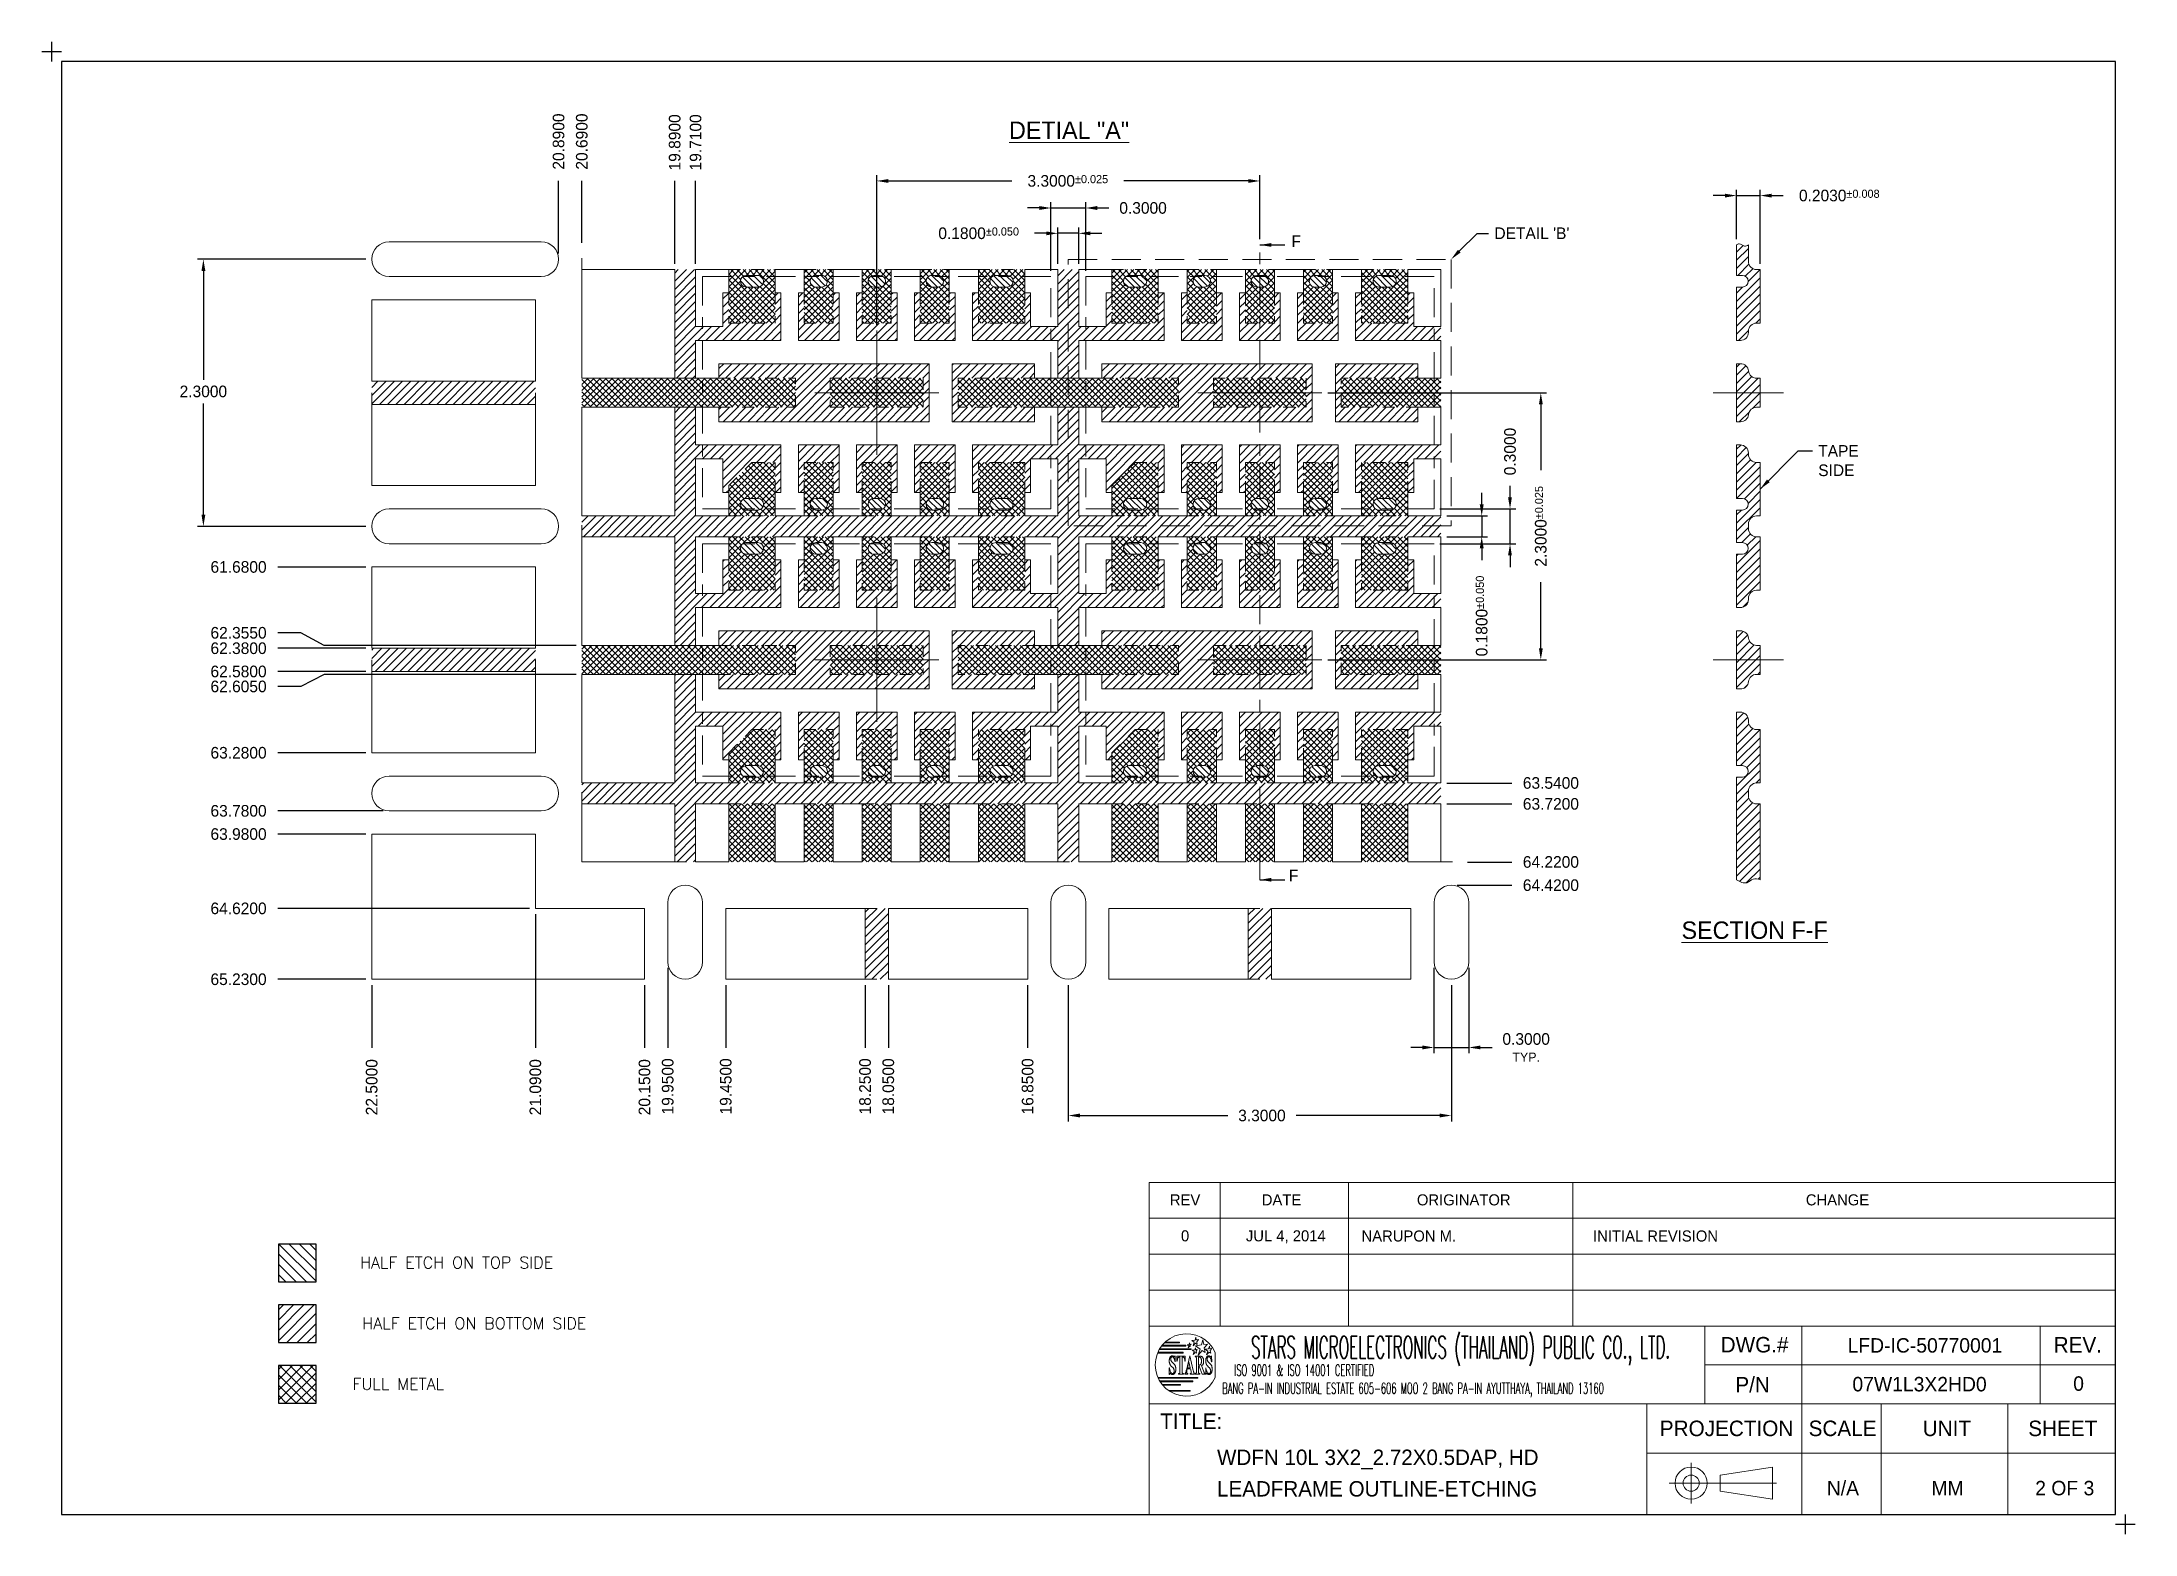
# Model space of a CAD drawing. Header units: inches. Extents: x 121 to 368, y 21 to 202.
# Drawn here: x 337.68 to 355.72, y 131.64 to 144.48 of the extents above; entities that cross this region are included whole.
import ezdxf
from ezdxf import colors
from ezdxf.entities.mleader import LeaderData, LeaderLine
from ezdxf.enums import TextEntityAlignment as Align
from ezdxf.math import Vec2, Vec3

# ---------------------------------------------------------------- set-up
doc = ezdxf.new("R2010")
doc.units = ezdxf.units.IN
doc.header["$MEASUREMENT"] = 0
doc.linetypes.add('CENTER', pattern=[2, 1.25, -0.25, 0.25, -0.25])
doc.linetypes.add('HIDDEN', pattern=[0.375, 0.25, -0.125])
for name, color, linetype, lineweight in [('Center', 1, 'Continuous', 5), ('Dim', 7, 'Continuous', 5), ('Dimple', 40, 'Continuous', 5), ('Full Metal', 5, 'Continuous', 5), ('full-metal', 5, 'Continuous', 5), ('Haft_etch', 4, 'Continuous', 5), ('Half Etch BT', 4, 'Continuous', 5), ('LF', 7, 'Continuous', 13), ('PKG', 6, 'Continuous', 18)]:
    doc.layers.add(name, color=color, linetype=linetype, lineweight=lineweight)
doc.styles.add('ROMANS', font='ROMANS.SHX', dxfattribs={"height": 2.5})
doc.styles.add('SIMPLEX', font='SIMPLEX')
doc.styles.get("Standard").update_dxf_attribs({"font": 'swromns.ttf'})
doc.dimstyles.new('2', dxfattribs={"dimtxt": 0.1, "dimasz": 0.1, "dimexe": 0.05, "dimexo": 0.05, "dimgap": 0.05, "dimtad": 0, "dimdec": 4, "dimzin": 0, "dimdsep": 46, "dimtxsty": 'Standard', "dimcen": 0, "dimadec": 0, "dimazin": 0, "dimtfac": 1, "dimtdec": 4, "dimtmove": 0, "dimatfit": 1, "dimfxl": 0, "dimtolj": 1, "dimtzin": 0, "dimarcsym": 0})
doc.dimstyles.new('2 ISO', dxfattribs={"dimtxt": 0.1, "dimasz": 0.1, "dimexe": 0.05, "dimexo": 0.05, "dimgap": 0.05, "dimtad": 0, "dimtih": 1, "dimtoh": 1, "dimdec": 4, "dimzin": 0, "dimdsep": 46, "dimtxsty": 'Standard', "dimcen": 0, "dimadec": 0, "dimazin": 0, "dimtfac": 1, "dimtdec": 4, "dimtofl": 0, "dimtmove": 0, "dimatfit": 1, "dimfxl": 0, "dimtolj": 1, "dimtzin": 0, "dimarcsym": 0})

msp = doc.modelspace()

# ---------------------------------------------------------------- texts
at = {"lineweight": 18}
for s, height, p in [('REV', 0.0953059, (347.532063, 134.514117)), ('DATE', 0.0953059, (348.362447, 134.514117)), ('ORIGINATOR', 0.0953059, (349.932294, 134.514117)), ('CHANGE', 0.0953059, (353.151511, 134.514117)), ('0', 0.095306, (347.532063, 134.204372)), ('JUL 4, 2014', 0.09530591, (348.399427, 134.204372)), ('DWG.#', 0.1334283, (352.437475, 133.266931)), ('LFD-IC-50770001', 0.12447479, (353.904672, 133.26109)), ('P/N', 0.1334283, (352.420202, 132.922324)), ('0', 0.124475, (355.228209, 132.932576)), ('PROJECTION', 0.1334283, (352.195928, 132.546627)), ('SCALE', 0.1334283, (353.195319, 132.546794)), ('UNIT', 0.1334283, (354.093811, 132.546798)), ('SHEET', 0.1334283, (355.092155, 132.546513)), ('N/A', 0.1244748, (353.198279, 132.032398)), ('MM', 0.1244748, (354.098508, 132.032398)), ('2 OF 3', 0.1244748, (355.10889, 132.032398))]:
    msp.add_text(s, height=height, dxfattribs=at).set_placement(p, align=Align.MIDDLE_CENTER)
for s, height, p in [('NARUPON M.', 0.0953059, (349.05192, 134.155318)), ('INITIAL REVISION', 0.09530591, (351.045877, 134.155318)), ('REV.', 0.1334283, (355.01362, 133.199284)), ('TITLE:', 0.1334283, (347.317716, 132.541518)), ('WDFN 10L 3X2_2.72X0.5DAP, HD', 0.1326, (347.807216, 132.231243)), ('LEADFRAME OUTLINE-ETCHING', 0.1326, (347.807216, 131.959939))]:
    msp.add_text(s, height=height, dxfattribs=at).set_placement(p)
at = {"lineweight": 18, "style": 'ROMANS'}
for s, height, width, p in [('STARS MICROELECTRONICS (THAILAND) PUBLIC CO., LTD.', 0.19061182, 0.5, (349.904915, 133.231289)), ('ISO 9001 & ISO 14001 CERTIFIED', 0.09530591, 0.55, (348.558434, 133.047814))]:
    msp.add_text(s, height=height, dxfattribs=dict(at, width=width)).set_placement(p, align=Align.MIDDLE)
at = {"lineweight": 18, "style": 'ROMANS', "width": 0.55}
msp.add_text('BANG PA-IN INDUSTRIAL ESTATE 605-606 MOO 2 BANG PA-IN AYUTTHAYA, THAILAND 13160', height=0.09530591, dxfattribs=at).set_placement((347.852444, 132.844063))
at = {"lineweight": 18, "attachment_point": 5}
for s, insert, char_height in [('{\\LDETIAL "A"}', (346.532555, 143.723611), 0.15), ('{\\LSECTION F-F}', (352.437921, 136.835091), 0.15), ('07W1L3X2HD0', (353.858313, 132.926435), 0.12447479)]:
    msp.add_mtext(s, dxfattribs=dict(at, insert=insert, char_height=char_height))
at = {"lineweight": 18, "attachment_point": 5, "style": 'SIMPLEX'}
for s, insert, char_height in [('HALF ETCH ON TOP SIDE', (341.257293, 133.974331), 0.10003846), ('HALF ETCH ON BOTTOM SIDE', (341.409969, 133.451418), 0.10003846), ('FULL METAL', (340.754278, 132.928504), 0.1000385)]:
    msp.add_mtext(s, dxfattribs=dict(at, insert=insert, char_height=char_height))
at = {"layer": 'Dim', "lineweight": 18, "char_height": 0.1, "attachment_point": 5}
for insert in [(348.48911, 142.767629), (348.466733, 137.30678)]:
    msp.add_mtext('F', dxfattribs=dict(at, insert=insert))
at = {"layer": 'Dim', "insert": (352.985771, 141.012432), "char_height": 0.1, "width": 0.00729079, "attachment_point": 1}
msp.add_mtext('TAPE SIDE', dxfattribs=at)

# ---------------------------------------------------------------- blocks, each defined once
blk = doc.blocks.new('*D16')
at = {"layer": 'Defpoints', "color": 0}
for p in [(346.616, 142.836), (346.436, 142.523), (346.616, 142.523)]:
    blk.add_point(p, dxfattribs=at)
at = {"layer": 'Dim', "color": 0, "lineweight": -2}
for p, q in [((346.336, 142.836), (346.236, 142.836)), ((346.436, 142.573), (346.436, 142.886)), ((346.616, 142.836), (346.436, 142.836)), ((346.616, 142.573), (346.616, 142.886)), ((346.716, 142.836), (346.816, 142.836))]:
    blk.add_line(p, q, dxfattribs=at)
at = {"layer": 'Dim', "color": 0}
for points in [[(346.336, 142.852), (346.336, 142.819), (346.436, 142.836)], [(346.716, 142.852), (346.716, 142.819), (346.616, 142.836)]]:
    blk.add_solid(points, dxfattribs=at)
at = {"layer": 'Dim', "color": 0, "insert": (345.754, 142.836), "char_height": 0.1, "attachment_point": 5}
blk.add_mtext('\\A2;0.1800{\\H0.070000;±0.050}', dxfattribs=at)
blk = doc.blocks.new('*D17')
at = {"layer": 'Defpoints', "color": 0}
for p in [(346.676, 143.054), (346.376, 142.463), (346.676, 142.463)]:
    blk.add_point(p, dxfattribs=at)
at = {"layer": 'Dim', "color": 0, "lineweight": -2}
for p, q in [((346.276, 143.054), (346.176, 143.054)), ((346.376, 142.513), (346.376, 143.104)), ((346.376, 143.054), (346.676, 143.054)), ((346.676, 142.513), (346.676, 143.104)), ((346.776, 143.054), (346.876, 143.054))]:
    blk.add_line(p, q, dxfattribs=at)
at = {"layer": 'Dim', "color": 0}
for points in [[(346.276, 143.071), (346.276, 143.037), (346.376, 143.054)], [(346.776, 143.071), (346.776, 143.037), (346.676, 143.054)]]:
    blk.add_solid(points, dxfattribs=at)
at = {"layer": 'Dim', "color": 0, "insert": (347.17, 143.054), "char_height": 0.1, "attachment_point": 5}
blk.add_mtext('\\A1;0.3000', dxfattribs=at)
blk = doc.blocks.new('*D18')
at = {"layer": 'Defpoints', "color": 0}
for p in [(348.176, 143.287), (348.176, 142.736), (344.876, 141.998)]:
    blk.add_point(p, dxfattribs=at)
at = {"layer": 'Dim', "color": 0, "lineweight": -2}
for p, q in [((344.876, 142.048), (344.876, 143.337)), ((344.976, 143.287), (346.039, 143.287)), ((348.076, 143.287), (347.005, 143.287)), ((348.176, 142.786), (348.176, 143.337))]:
    blk.add_line(p, q, dxfattribs=at)
at = {"layer": 'Dim', "color": 0}
for points in [[(344.976, 143.303), (344.976, 143.27), (344.876, 143.287)], [(348.076, 143.303), (348.076, 143.27), (348.176, 143.287)]]:
    blk.add_solid(points, dxfattribs=at)
at = {"layer": 'Dim', "color": 0, "insert": (346.522, 143.287), "char_height": 0.1, "attachment_point": 5}
blk.add_mtext('\\A2;3.3000{\\H0.070000;±0.025}', dxfattribs=at)
blk = doc.blocks.new('*D19')
at = {"layer": 'Defpoints', "color": 0}
for p in [(349.736, 140.403), (350.087, 140.403), (349.736, 140.223)]:
    blk.add_point(p, dxfattribs=at)
at = {"layer": 'Dim', "color": 0, "lineweight": -2}
for p, q in [((350.087, 140.503), (350.087, 140.603)), ((349.786, 140.403), (350.137, 140.403)), ((350.087, 140.403), (350.087, 140.223)), ((349.786, 140.223), (350.137, 140.223)), ((350.087, 140.123), (350.087, 140.023))]:
    blk.add_line(p, q, dxfattribs=at)
at = {"layer": 'Dim', "color": 0}
for points in [[(350.07, 140.503), (350.104, 140.503), (350.087, 140.403)], [(350.07, 140.123), (350.104, 140.123), (350.087, 140.223)]]:
    blk.add_solid(points, dxfattribs=at)
at = {"layer": 'Dim', "color": 0, "insert": (350.087, 139.541), "char_height": 0.1, "attachment_point": 5, "rotation": 90}
blk.add_mtext('\\A2;0.1800{\\H0.070000;±0.050}', dxfattribs=at)
blk = doc.blocks.new('*D20')
at = {"layer": 'Defpoints', "color": 0}
for p in [(349.676, 140.463), (349.676, 140.163), (350.331, 140.163)]:
    blk.add_point(p, dxfattribs=at)
at = {"layer": 'Dim', "color": 0, "lineweight": -2}
for p, q in [((350.331, 140.563), (350.331, 140.663)), ((349.726, 140.463), (350.381, 140.463)), ((350.331, 140.163), (350.331, 140.463)), ((349.726, 140.163), (350.381, 140.163)), ((350.331, 140.063), (350.331, 139.963))]:
    blk.add_line(p, q, dxfattribs=at)
at = {"layer": 'Dim', "color": 0}
for points in [[(350.314, 140.563), (350.347, 140.563), (350.331, 140.463)], [(350.314, 140.063), (350.347, 140.063), (350.331, 140.163)]]:
    blk.add_solid(points, dxfattribs=at)
at = {"layer": 'Dim', "color": 0, "insert": (350.331, 140.957), "char_height": 0.1, "attachment_point": 5, "rotation": 90}
blk.add_mtext('\\A1;0.3000', dxfattribs=at)
blk = doc.blocks.new('*D21')
at = {"layer": 'Defpoints', "color": 0}
for p in [(348.711, 141.463), (348.711, 139.163), (350.596, 139.163)]:
    blk.add_point(p, dxfattribs=at)
at = {"layer": 'Dim', "color": 0, "lineweight": -2}
for p, q in [((348.761, 141.463), (350.646, 141.463)), ((350.596, 141.363), (350.596, 140.796)), ((350.596, 139.263), (350.596, 139.831)), ((348.761, 139.163), (350.646, 139.163))]:
    blk.add_line(p, q, dxfattribs=at)
at = {"layer": 'Dim', "color": 0}
for points in [[(350.58, 141.363), (350.613, 141.363), (350.596, 141.463)], [(350.58, 139.263), (350.613, 139.263), (350.596, 139.163)]]:
    blk.add_solid(points, dxfattribs=at)
at = {"layer": 'Dim', "color": 0, "insert": (350.596, 140.313), "char_height": 0.1, "attachment_point": 5, "rotation": 90}
blk.add_mtext('\\A2;2.3000{\\H0.070000;±0.025}', dxfattribs=at)
blk = doc.blocks.new('*D24')
at = {"layer": 'Defpoints', "color": 0}
for p in [(346.526, 136.413), (349.826, 136.413), (349.826, 135.24)]:
    blk.add_point(p, dxfattribs=at)
at = {"layer": 'Dim', "color": 0, "lineweight": -2}
for p, q in [((346.526, 136.363), (346.526, 135.19)), ((349.826, 136.363), (349.826, 135.19)), ((346.626, 135.24), (347.901, 135.24)), ((349.726, 135.24), (348.488, 135.24))]:
    blk.add_line(p, q, dxfattribs=at)
at = {"layer": 'Dim', "color": 0}
for points in [[(346.626, 135.257), (346.626, 135.224), (346.526, 135.24)], [(349.726, 135.257), (349.726, 135.224), (349.826, 135.24)]]:
    blk.add_solid(points, dxfattribs=at)
at = {"layer": 'Dim', "color": 0, "insert": (348.194, 135.24), "char_height": 0.1, "attachment_point": 5}
blk.add_mtext('\\A1;3.3000', dxfattribs=at)
blk = doc.blocks.new('*D25')
at = {"layer": 'Defpoints', "color": 0}
for p in [(340.526, 142.613), (339.076, 140.313), (340.526, 140.313)]:
    blk.add_point(p, dxfattribs=at)
at = {"layer": 'Dim', "color": 0, "lineweight": -2}
for p, q in [((340.476, 142.613), (339.026, 142.613)), ((339.076, 142.513), (339.076, 141.575)), ((339.076, 140.413), (339.076, 141.372)), ((340.476, 140.313), (339.026, 140.313))]:
    blk.add_line(p, q, dxfattribs=at)
at = {"layer": 'Dim', "color": 0}
for points in [[(339.06, 142.513), (339.093, 142.513), (339.076, 142.613)], [(339.06, 140.413), (339.093, 140.413), (339.076, 140.313)]]:
    blk.add_solid(points, dxfattribs=at)
at = {"layer": 'Dim', "color": 0, "insert": (339.076, 141.474), "char_height": 0.1, "attachment_point": 5}
blk.add_mtext('\\A1;2.3000', dxfattribs=at)
blk = doc.blocks.new('*D44')
at = {"layer": 'Defpoints', "color": 0}
for p in [(352.485, 143.161), (352.282, 142.736), (352.485, 142.523)]:
    blk.add_point(p, dxfattribs=at)
at = {"layer": 'Dim', "color": 0, "lineweight": -2}
for p, q in [((352.282, 142.786), (352.282, 143.211)), ((352.485, 142.573), (352.485, 143.211)), ((352.182, 143.161), (352.082, 143.161)), ((352.282, 143.161), (352.485, 143.161)), ((352.585, 143.161), (352.685, 143.161))]:
    blk.add_line(p, q, dxfattribs=at)
at = {"layer": 'Dim', "color": 0}
for points in [[(352.182, 143.177), (352.182, 143.144), (352.282, 143.161)], [(352.585, 143.177), (352.585, 143.144), (352.485, 143.161)]]:
    blk.add_solid(points, dxfattribs=at)
at = {"layer": 'Dim', "color": 0, "insert": (353.167, 143.161), "char_height": 0.1, "attachment_point": 5}
blk.add_mtext('\\A2;0.2030{\\H0.070000;±0.008}', dxfattribs=at)
blk = doc.blocks.new('*D43')
at = {"layer": 'Defpoints', "color": 0}
for p in [(349.676, 136.563), (349.976, 136.563), (349.976, 135.826)]:
    blk.add_point(p, dxfattribs=at)
at = {"layer": 'Dim', "color": 0, "lineweight": -2}
for p, q in [((349.676, 136.513), (349.676, 135.776)), ((349.976, 136.513), (349.976, 135.776)), ((349.576, 135.826), (349.476, 135.826)), ((349.676, 135.826), (349.976, 135.826)), ((350.076, 135.826), (350.176, 135.826))]:
    blk.add_line(p, q, dxfattribs=at)
at = {"layer": 'Dim', "color": 0}
for points in [[(349.576, 135.843), (349.576, 135.81), (349.676, 135.826)], [(350.076, 135.843), (350.076, 135.81), (349.976, 135.826)]]:
    blk.add_solid(points, dxfattribs=at)
at = {"layer": 'Dim', "color": 0, "insert": (350.47, 135.826), "char_height": 0.1, "attachment_point": 5}
blk.add_mtext('\\A1;0.3000\\P{\\H0.8x;TYP.}', dxfattribs=at)
blk = doc.blocks.new('*D22')
at = {"layer": 'Defpoints', "color": 0}
for p in [(363.026, 201.643), (339.716, 136.413), (340.526, 136.413)]:
    blk.add_point(p, dxfattribs=at)
at = {"layer": 'Dim', "color": 0, "lineweight": -2}
blk.add_line((340.476, 136.413), (339.716, 136.413), dxfattribs=at)
at = {"layer": 'Dim', "color": 0, "insert": (339.379, 136.413), "char_height": 0.1, "attachment_point": 5}
blk.add_mtext('\\A1;65.2300', dxfattribs=at)
blk = doc.blocks.new('*D23')
at = {"layer": 'Defpoints', "color": 0}
for p in [(363.026, 201.643), (340.526, 136.413), (340.526, 135.823)]:
    blk.add_point(p, dxfattribs=at)
at = {"layer": 'Dim', "color": 0, "lineweight": -2}
blk.add_line((340.526, 136.363), (340.526, 135.823), dxfattribs=at)
at = {"layer": 'Dim', "color": 0, "insert": (340.526, 135.484), "char_height": 0.1, "attachment_point": 5, "rotation": 90}
blk.add_mtext('\\A1;22.5000', dxfattribs=at)
blk = doc.blocks.new('*D46')
at = {"layer": 'Defpoints', "color": 0}
for p in [(363.026, 201.643), (339.716, 138.363), (340.526, 138.363)]:
    blk.add_point(p, dxfattribs=at)
at = {"layer": 'Dim', "color": 0, "lineweight": -2}
blk.add_line((340.476, 138.363), (339.716, 138.363), dxfattribs=at)
at = {"layer": 'Dim', "color": 0, "insert": (339.379, 138.363), "char_height": 0.1, "attachment_point": 5}
blk.add_mtext('\\A1;63.2800', dxfattribs=at)
blk = doc.blocks.new('*D47')
at = {"layer": 'Defpoints', "color": 0}
for p in [(363.026, 201.643), (339.716, 139.063), (340.526, 139.063)]:
    blk.add_point(p, dxfattribs=at)
at = {"layer": 'Dim', "color": 0, "lineweight": -2}
blk.add_line((340.476, 139.063), (339.716, 139.063), dxfattribs=at)
at = {"layer": 'Dim', "color": 0, "insert": (339.379, 139.063), "char_height": 0.1, "attachment_point": 5}
blk.add_mtext('\\A1;62.5800', dxfattribs=at)
blk = doc.blocks.new('*D109')
at = {"layer": 'Defpoints', "color": 0}
for p in [(363.026, 201.643), (339.716, 137.863), (340.676, 137.863)]:
    blk.add_point(p, dxfattribs=at)
at = {"layer": 'Dim', "color": 0, "lineweight": -2}
blk.add_line((340.626, 137.863), (339.716, 137.863), dxfattribs=at)
at = {"layer": 'Dim', "color": 0, "insert": (339.379, 137.863), "char_height": 0.1, "attachment_point": 5}
blk.add_mtext('\\A1;63.7800', dxfattribs=at)
blk = doc.blocks.new('*D110')
at = {"layer": 'Defpoints', "color": 0}
for p in [(363.026, 201.643), (339.716, 137.663), (340.526, 137.663)]:
    blk.add_point(p, dxfattribs=at)
at = {"layer": 'Dim', "color": 0, "lineweight": -2}
blk.add_line((340.476, 137.663), (339.716, 137.663), dxfattribs=at)
at = {"layer": 'Dim', "color": 0, "insert": (339.379, 137.663), "char_height": 0.1, "attachment_point": 5}
blk.add_mtext('\\A1;63.9800', dxfattribs=at)
blk = doc.blocks.new('*D111')
at = {"layer": 'Defpoints', "color": 0}
for p in [(363.026, 201.643), (339.716, 137.023), (341.936, 137.023)]:
    blk.add_point(p, dxfattribs=at)
at = {"layer": 'Dim', "color": 0, "lineweight": -2}
blk.add_line((341.886, 137.023), (339.716, 137.023), dxfattribs=at)
at = {"layer": 'Dim', "color": 0, "insert": (339.379, 137.023), "char_height": 0.1, "attachment_point": 5}
blk.add_mtext('\\A1;64.6200', dxfattribs=at)
blk = doc.blocks.new('*D112')
at = {"layer": 'Defpoints', "color": 0}
for p in [(363.026, 201.643), (342.876, 136.413), (342.876, 135.823)]:
    blk.add_point(p, dxfattribs=at)
at = {"layer": 'Dim', "color": 0, "lineweight": -2}
blk.add_line((342.876, 136.363), (342.876, 135.823), dxfattribs=at)
at = {"layer": 'Dim', "color": 0, "insert": (342.876, 135.484), "char_height": 0.1, "attachment_point": 5, "rotation": 90}
blk.add_mtext('\\A1;20.1500', dxfattribs=at)
blk = doc.blocks.new('*D113')
at = {"layer": 'Defpoints', "color": 0}
for p in [(363.026, 201.643), (343.076, 136.563), (343.076, 135.823)]:
    blk.add_point(p, dxfattribs=at)
at = {"layer": 'Dim', "color": 0, "lineweight": -2}
blk.add_line((343.076, 136.513), (343.076, 135.823), dxfattribs=at)
at = {"layer": 'Dim', "color": 0, "insert": (343.076, 135.491), "char_height": 0.1, "attachment_point": 5, "rotation": 90}
blk.add_mtext('\\A1;19.9500', dxfattribs=at)
blk = doc.blocks.new('*D114')
at = {"layer": 'Defpoints', "color": 0}
for p in [(363.026, 201.643), (343.576, 136.413), (343.576, 135.823)]:
    blk.add_point(p, dxfattribs=at)
at = {"layer": 'Dim', "color": 0, "lineweight": -2}
blk.add_line((343.576, 136.363), (343.576, 135.823), dxfattribs=at)
at = {"layer": 'Dim', "color": 0, "insert": (343.576, 135.491), "char_height": 0.1, "attachment_point": 5, "rotation": 90}
blk.add_mtext('\\A1;19.4500', dxfattribs=at)
blk = doc.blocks.new('*D115')
at = {"layer": 'Defpoints', "color": 0}
for p in [(363.026, 201.643), (344.776, 136.413), (344.776, 135.823)]:
    blk.add_point(p, dxfattribs=at)
at = {"layer": 'Dim', "color": 0, "lineweight": -2}
blk.add_line((344.776, 136.363), (344.776, 135.823), dxfattribs=at)
at = {"layer": 'Dim', "color": 0, "insert": (344.776, 135.491), "char_height": 0.1, "attachment_point": 5, "rotation": 90}
blk.add_mtext('\\A1;18.2500', dxfattribs=at)
blk = doc.blocks.new('*D116')
at = {"layer": 'Defpoints', "color": 0}
for p in [(363.026, 201.643), (344.976, 136.413), (344.976, 135.823)]:
    blk.add_point(p, dxfattribs=at)
at = {"layer": 'Dim', "color": 0, "lineweight": -2}
blk.add_line((344.976, 136.363), (344.976, 135.823), dxfattribs=at)
at = {"layer": 'Dim', "color": 0, "insert": (344.976, 135.491), "char_height": 0.1, "attachment_point": 5, "rotation": 90}
blk.add_mtext('\\A1;18.0500', dxfattribs=at)
blk = doc.blocks.new('*D117')
at = {"layer": 'Defpoints', "color": 0}
for p in [(363.026, 201.643), (346.176, 136.413), (346.176, 135.823)]:
    blk.add_point(p, dxfattribs=at)
at = {"layer": 'Dim', "color": 0, "lineweight": -2}
blk.add_line((346.176, 136.363), (346.176, 135.823), dxfattribs=at)
at = {"layer": 'Dim', "color": 0, "insert": (346.176, 135.491), "char_height": 0.1, "attachment_point": 5, "rotation": 90}
blk.add_mtext('\\A1;16.8500', dxfattribs=at)
blk = doc.blocks.new('*D118')
at = {"layer": 'Defpoints', "color": 0}
for p in [(363.026, 201.643), (339.716, 139.263), (340.526, 139.263)]:
    blk.add_point(p, dxfattribs=at)
at = {"layer": 'Dim', "color": 0, "lineweight": -2}
blk.add_line((340.476, 139.263), (339.716, 139.263), dxfattribs=at)
at = {"layer": 'Dim', "color": 0, "insert": (339.379, 139.263), "char_height": 0.1, "attachment_point": 5}
blk.add_mtext('\\A1;62.3800', dxfattribs=at)
blk = doc.blocks.new('*D119')
at = {"layer": 'Defpoints', "color": 0}
for p in [(363.026, 201.643), (339.716, 139.963), (340.526, 139.963)]:
    blk.add_point(p, dxfattribs=at)
at = {"layer": 'Dim', "color": 0, "lineweight": -2}
blk.add_line((340.476, 139.963), (339.716, 139.963), dxfattribs=at)
at = {"layer": 'Dim', "color": 0, "insert": (339.379, 139.963), "char_height": 0.1, "attachment_point": 5}
blk.add_mtext('\\A1;61.6800', dxfattribs=at)
blk = doc.blocks.new('*D120')
at = {"layer": 'Defpoints', "color": 0}
for p in [(363.026, 201.643), (342.336, 139.038), (339.716, 138.934)]:
    blk.add_point(p, dxfattribs=at)
at = {"layer": 'Dim', "color": 0, "lineweight": -2}
for p, q in [((340.116, 139.038), (339.916, 138.934)), ((342.286, 139.038), (340.116, 139.038)), ((339.916, 138.934), (339.716, 138.934))]:
    blk.add_line(p, q, dxfattribs=at)
at = {"layer": 'Dim', "color": 0, "insert": (339.379, 138.934), "char_height": 0.1, "attachment_point": 5}
blk.add_mtext('\\A1;62.6050', dxfattribs=at)
blk = doc.blocks.new('*D121')
at = {"layer": 'Defpoints', "color": 0}
for p in [(363.026, 201.643), (339.716, 139.396), (342.336, 139.288)]:
    blk.add_point(p, dxfattribs=at)
at = {"layer": 'Dim', "color": 0, "lineweight": -2}
for p, q in [((339.916, 139.396), (339.716, 139.396)), ((340.116, 139.288), (339.916, 139.396)), ((342.286, 139.288), (340.116, 139.288))]:
    blk.add_line(p, q, dxfattribs=at)
at = {"layer": 'Dim', "color": 0, "insert": (339.379, 139.396), "char_height": 0.1, "attachment_point": 5}
blk.add_mtext('\\A1;62.3550', dxfattribs=at)
blk = doc.blocks.new('*D122')
at = {"layer": 'Defpoints', "color": 0}
for p in [(363.026, 201.643), (342.336, 143.287), (342.336, 142.703)]:
    blk.add_point(p, dxfattribs=at)
at = {"layer": 'Dim', "color": 0, "lineweight": -2}
blk.add_line((342.336, 142.753), (342.336, 143.287), dxfattribs=at)
at = {"layer": 'Dim', "color": 0, "insert": (342.336, 143.626), "char_height": 0.1, "attachment_point": 5, "rotation": 90}
blk.add_mtext('\\A1;20.6900', dxfattribs=at)
blk = doc.blocks.new('*D123')
at = {"layer": 'Defpoints', "color": 0}
for p in [(363.026, 201.643), (342.136, 143.287), (342.136, 142.613)]:
    blk.add_point(p, dxfattribs=at)
at = {"layer": 'Dim', "color": 0, "lineweight": -2}
blk.add_line((342.136, 142.663), (342.136, 143.287), dxfattribs=at)
at = {"layer": 'Dim', "color": 0, "insert": (342.136, 143.626), "char_height": 0.1, "attachment_point": 5, "rotation": 90}
blk.add_mtext('\\A1;20.8900', dxfattribs=at)
blk = doc.blocks.new('*D124')
at = {"layer": 'Defpoints', "color": 0}
for p in [(363.026, 201.643), (343.136, 143.287), (343.136, 142.523)]:
    blk.add_point(p, dxfattribs=at)
at = {"layer": 'Dim', "color": 0, "lineweight": -2}
blk.add_line((343.136, 142.573), (343.136, 143.287), dxfattribs=at)
at = {"layer": 'Dim', "color": 0, "insert": (343.136, 143.619), "char_height": 0.1, "attachment_point": 5, "rotation": 90}
blk.add_mtext('\\A1;19.8900', dxfattribs=at)
blk = doc.blocks.new('*D125')
at = {"layer": 'Defpoints', "color": 0}
for p in [(363.026, 201.643), (343.316, 143.287), (343.316, 142.523)]:
    blk.add_point(p, dxfattribs=at)
at = {"layer": 'Dim', "color": 0, "lineweight": -2}
blk.add_line((343.316, 142.573), (343.316, 143.287), dxfattribs=at)
at = {"layer": 'Dim', "color": 0, "insert": (343.316, 143.619), "char_height": 0.1, "attachment_point": 5, "rotation": 90}
blk.add_mtext('\\A1;19.7100', dxfattribs=at)
blk = doc.blocks.new('*D126')
at = {"layer": 'Defpoints', "color": 0}
for p in [(363.026, 201.643), (341.936, 137.023), (341.936, 135.823)]:
    blk.add_point(p, dxfattribs=at)
at = {"layer": 'Dim', "color": 0, "lineweight": -2}
blk.add_line((341.936, 136.973), (341.936, 135.823), dxfattribs=at)
at = {"layer": 'Dim', "color": 0, "insert": (341.936, 135.484), "char_height": 0.1, "attachment_point": 5, "rotation": 90}
blk.add_mtext('\\A1;21.0900', dxfattribs=at)
blk = doc.blocks.new('*D127')
at = {"layer": 'Defpoints', "color": 0}
for p in [(363.026, 201.643), (349.916, 137.423), (350.346, 137.423)]:
    blk.add_point(p, dxfattribs=at)
at = {"layer": 'Dim', "color": 0, "lineweight": -2}
blk.add_line((349.966, 137.423), (350.346, 137.423), dxfattribs=at)
at = {"layer": 'Dim', "color": 0, "insert": (350.683, 137.423), "char_height": 0.1, "attachment_point": 5}
blk.add_mtext('\\A1;64.2200', dxfattribs=at)
blk = doc.blocks.new('*D128')
at = {"layer": 'Defpoints', "color": 0}
for p in [(363.026, 201.643), (349.736, 137.923), (350.346, 137.923)]:
    blk.add_point(p, dxfattribs=at)
at = {"layer": 'Dim', "color": 0, "lineweight": -2}
blk.add_line((349.786, 137.923), (350.346, 137.923), dxfattribs=at)
at = {"layer": 'Dim', "color": 0, "insert": (350.683, 137.923), "char_height": 0.1, "attachment_point": 5}
blk.add_mtext('\\A1;63.7200', dxfattribs=at)
blk = doc.blocks.new('*D129')
at = {"layer": 'Defpoints', "color": 0}
for p in [(363.026, 201.643), (349.736, 138.103), (350.346, 138.103)]:
    blk.add_point(p, dxfattribs=at)
at = {"layer": 'Dim', "color": 0, "lineweight": -2}
blk.add_line((349.786, 138.103), (350.346, 138.103), dxfattribs=at)
at = {"layer": 'Dim', "color": 0, "insert": (350.683, 138.103), "char_height": 0.1, "attachment_point": 5}
blk.add_mtext('\\A1;63.5400', dxfattribs=at)
blk = doc.blocks.new('*D130')
at = {"layer": 'Defpoints', "color": 0}
for p in [(363.026, 201.643), (349.826, 137.223), (350.346, 137.223)]:
    blk.add_point(p, dxfattribs=at)
at = {"layer": 'Dim', "color": 0, "lineweight": -2}
blk.add_line((349.876, 137.223), (350.346, 137.223), dxfattribs=at)
at = {"layer": 'Dim', "color": 0, "insert": (350.683, 137.223), "char_height": 0.1, "attachment_point": 5}
blk.add_mtext('\\A1;64.4200', dxfattribs=at)

# ---------------------------------------------------------------- dimensions: what is measured, and where the dimension line sits
at = {"layer": 'Dim'}
for feature_location, offset, dtype, picture, middle in [((340.526293, 136.413448), (-0.809884, 0), 0, '*D22', (339.379258, 136.413448)), ((340.526293, 138.363448), (-0.809884, 0), 0, '*D46', (339.379258, 138.363448)), ((340.526293, 139.063448), (-0.809884, 0), 0, '*D47', (339.379258, 139.063448)), ((340.676293, 137.863448), (-0.959884, 0), 0, '*D109', (339.379258, 137.863448)), ((340.526293, 137.663448), (-0.809884, 0), 0, '*D110', (339.379258, 137.663448)), ((341.936293, 137.023448), (-2.219884, 0), 0, '*D111', (339.379258, 137.023448)), ((340.526293, 139.263448), (-0.809884, 0), 0, '*D118', (339.379258, 139.263448)), ((340.526293, 139.963448), (-0.809884, 0), 0, '*D119', (339.379258, 139.963448)), ((342.336293, 139.038448), (-2.619884, -0.104292), 0, '*D120', (339.379258, 138.934156)), ((342.336293, 139.288448), (-2.619884, 0.10732), 0, '*D121', (339.379258, 139.395768)), ((340.526293, 136.413448), (0, -0.590246), 1, '*D23', (340.526293, 135.483677)), ((341.936293, 137.023448), (0, -1.200246), 1, '*D126', (341.936293, 135.483677)), ((342.136293, 142.613448), (0, 0.673212), 1, '*D123', (342.136293, 143.626185)), ((342.336293, 142.703448), (0, 0.583212), 1, '*D122', (342.336293, 143.626185)), ((342.876293, 136.413448), (0, -0.590246), 1, '*D112', (342.876293, 135.483677)), ((343.076293, 136.563448), (0, -0.740246), 1, '*D113', (343.076293, 135.49066)), ((343.136293, 142.523448), (0, 0.763212), 1, '*D124', (343.136293, 143.619202)), ((343.316293, 142.523448), (0, 0.763212), 1, '*D125', (343.316293, 143.619202)), ((343.576293, 136.413448), (0, -0.590246), 1, '*D114', (343.576293, 135.49066)), ((344.776293, 136.413448), (0, -0.590246), 1, '*D115', (344.776293, 135.49066)), ((344.976293, 136.413448), (0, -0.590246), 1, '*D116', (344.976293, 135.49066)), ((346.176293, 136.413448), (0, -0.590246), 1, '*D117', (346.176293, 135.49066)), ((349.736293, 137.923448), (0.609717, 0), 0, '*D128', (350.683161, 137.923448)), ((349.736293, 138.103448), (0.609717, 0), 0, '*D129', (350.683161, 138.103448)), ((349.826293, 137.223448), (0.519717, 0), 0, '*D130', (350.683161, 137.223448)), ((349.916293, 137.423448), (0.429717, 0), 0, '*D127', (350.683161, 137.423448))]:
    dim = msp.add_ordinate_dim(feature_location=feature_location, offset=offset, dtype=dtype, origin=(363.026293, 201.643448), dimstyle='2', dxfattribs=at)
    dim.commit()
    dim.dimension.update_dxf_attribs({"geometry": picture, "text_midpoint": middle})
for base, p1, p2, override, picture, middle in [((348.176293, 143.28666), (344.876293, 141.998097), (348.176293, 142.736081), {"dimtol": 1, "dimtp": 0.025, "dimtm": 0.025, "dimtfac": 0.7, "dimtdec": 3, "dimtolj": 2}, '*D18', (346.52195, 143.28666)), ((352.484894, 143.160775), (352.281894, 142.736081), (352.484894, 142.523448), {"dimtol": 1, "dimtp": 0.008, "dimtm": 0.008, "dimtfac": 0.7, "dimtdec": 3, "dimtolj": 2}, '*D44', (353.167436, 143.160775)), ((346.616293, 142.835824), (346.436293, 142.523448), (346.616293, 142.523448), {"dimgap": 0.05, "dimtol": 1, "dimlim": 0, "dimtp": 0.05, "dimtm": 0.05, "dimtfac": 0.7, "dimtdec": 3, "dimtolj": 2}, '*D16', (345.753751, 142.835824))]:
    dim = msp.add_linear_dim(base=base, p1=p1, p2=p2, dimstyle='2', override=override, dxfattribs=at)
    dim.commit()
    dim.dimension.update_dxf_attribs({"geometry": picture, "text_midpoint": middle, "dimtype": 160})
for base, p1, p2, picture, middle in [((346.676293, 143.054018), (346.376293, 142.463448), (346.676293, 142.463448), '*D17', (347.169519, 143.054018)), ((349.826293, 135.240298), (346.526293, 136.413448), (349.826293, 136.413448), '*D24', (348.19439, 135.240298))]:
    dim = msp.add_linear_dim(base=base, p1=p1, p2=p2, dimstyle='2', dxfattribs=at)
    dim.commit()
    dim.dimension.update_dxf_attribs({"geometry": picture, "text_midpoint": middle, "dimtype": 160})
for base, p1, p2, dimstyle, picture, middle in [((339.076407, 140.313448), (340.526293, 142.613448), (340.526293, 140.313448), '2 ISO', '*D25', (339.076407, 141.473693)), ((350.330535, 140.163448), (349.676293, 140.463448), (349.676293, 140.163448), '2', '*D20', (350.330535, 140.956674))]:
    dim = msp.add_linear_dim(base=base, p1=p1, p2=p2, angle=90, dimstyle=dimstyle, dxfattribs=at)
    dim.commit()
    dim.dimension.update_dxf_attribs({"geometry": picture, "text_midpoint": middle, "dimtype": 160})
for base, p1, p2, override, picture, middle in [((350.596204, 139.163448), (348.710942, 141.463448), (348.710942, 139.163448), {"dimtol": 1, "dimtp": 0.025, "dimtm": 0.025, "dimtfac": 0.7, "dimtdec": 3, "dimtolj": 2}, '*D21', (350.596204, 140.313423)), ((350.087166, 140.403448), (349.736293, 140.223448), (349.736293, 140.403448), {"dimgap": 0.05, "dimtol": 1, "dimlim": 0, "dimtp": 0.05, "dimtm": 0.05, "dimtfac": 0.7, "dimtdec": 3, "dimtolj": 2}, '*D19', (350.087166, 139.540906))]:
    dim = msp.add_linear_dim(base=base, p1=p1, p2=p2, angle=90, dimstyle='2', override=override, dxfattribs=at)
    dim.commit()
    dim.dimension.update_dxf_attribs({"geometry": picture, "text_midpoint": middle, "dimtype": 160})
dim = msp.add_linear_dim(base=(349.976293, 135.826292), p1=(349.676293, 136.563448), p2=(349.976293, 136.563448), text='<>\\P{\\H0.8x;TYP.}', dimstyle='2', dxfattribs=at)
dim.commit()
dim.dimension.update_dxf_attribs({"geometry": '*D43', "text_midpoint": (350.469519, 135.826292)})

# ---------------------------------------------------------------- hatches: boundary and pattern name
at = {"layer": 'Dimple'}
h = msp.add_hatch(dxfattribs=at)
h.set_pattern_fill('ANSI31', color=256, scale=0.3, angle=90, style=0)
h.set_pattern_definition([(135, (363.026293, 201.643448), (-0.026516504, -0.026516504), [])])
edge = h.paths.add_edge_path()
edge.add_line((345.901293, 140.453448), (346.001293, 140.453448))
edge.add_arc((346.001293, 140.503448), 0.05, 270, 450)
edge.add_line((346.001293, 140.553448), (345.901293, 140.553448))
edge.add_arc((345.901293, 140.503448), 0.05, 90, 270)
edge = h.paths.add_edge_path()
edge.add_line((343.851293, 140.453448), (343.751293, 140.453448))
edge.add_arc((343.751293, 140.503448), 0.05, 90, 270, ccw=False)
edge.add_line((343.751293, 140.553448), (343.851293, 140.553448))
edge.add_arc((343.851293, 140.503448), 0.05, -90, 90, ccw=False)
edge = h.paths.add_edge_path()
edge.add_line((345.901293, 142.473448), (346.001293, 142.473448))
edge.add_arc((346.001293, 142.423448), 0.05, -90, 90, ccw=False)
edge.add_line((346.001293, 142.373448), (345.901293, 142.373448))
edge.add_arc((345.901293, 142.423448), 0.05, 90, 270, ccw=False)
edge = h.paths.add_edge_path()
edge.add_line((343.851293, 142.473448), (343.751293, 142.473448))
edge.add_arc((343.751293, 142.423448), 0.05, 90, 270)
edge.add_line((343.751293, 142.373448), (343.851293, 142.373448))
edge.add_arc((343.851293, 142.423448), 0.05, 270, 450)
edge = h.paths.add_edge_path()
edge.add_line((345.401293, 140.553448), (345.351293, 140.553448))
edge.add_arc((345.351293, 140.503448), 0.05, 90, 270)
edge.add_line((345.351293, 140.453448), (345.401293, 140.453448))
edge.add_arc((345.401293, 140.503448), 0.05, 270, 450)
edge = h.paths.add_edge_path()
edge.add_line((344.901293, 140.553448), (344.851293, 140.553448))
edge.add_arc((344.851293, 140.503448), 0.05, 90, 270)
edge.add_line((344.851293, 140.453448), (344.901293, 140.453448))
edge.add_arc((344.901293, 140.503448), 0.05, 270, 450)
edge = h.paths.add_edge_path()
edge.add_line((344.401293, 140.553448), (344.351293, 140.553448))
edge.add_arc((344.351293, 140.503448), 0.05, 90, 270)
edge.add_line((344.351293, 140.453448), (344.401293, 140.453448))
edge.add_arc((344.401293, 140.503448), 0.05, 270, 450)
edge = h.paths.add_edge_path()
edge.add_line((345.401293, 142.373448), (345.351293, 142.373448))
edge.add_arc((345.351293, 142.423448), 0.05, 90, 270, ccw=False)
edge.add_line((345.351293, 142.473448), (345.401293, 142.473448))
edge.add_arc((345.401293, 142.423448), 0.05, -90, 90, ccw=False)
edge = h.paths.add_edge_path()
edge.add_line((344.901293, 142.373448), (344.851293, 142.373448))
edge.add_arc((344.851293, 142.423448), 0.05, 90, 270, ccw=False)
edge.add_line((344.851293, 142.473448), (344.901293, 142.473448))
edge.add_arc((344.901293, 142.423448), 0.05, -90, 90, ccw=False)
edge = h.paths.add_edge_path()
edge.add_line((344.401293, 142.373448), (344.351293, 142.373448))
edge.add_arc((344.351293, 142.423448), 0.05, 90, 270, ccw=False)
edge.add_line((344.351293, 142.473448), (344.401293, 142.473448))
edge.add_arc((344.401293, 142.423448), 0.05, -90, 90, ccw=False)
edge = h.paths.add_edge_path()
edge.add_line((349.201293, 140.453448), (349.301293, 140.453448))
edge.add_arc((349.301293, 140.503448), 0.05, 270, 450)
edge.add_line((349.301293, 140.553448), (349.201293, 140.553448))
edge.add_arc((349.201293, 140.503448), 0.05, 90, 270)
edge = h.paths.add_edge_path()
edge.add_line((347.151293, 140.453448), (347.051293, 140.453448))
edge.add_arc((347.051293, 140.503448), 0.05, 90, 270, ccw=False)
edge.add_line((347.051293, 140.553448), (347.151293, 140.553448))
edge.add_arc((347.151293, 140.503448), 0.05, -90, 90, ccw=False)
edge = h.paths.add_edge_path()
edge.add_line((349.201293, 142.473448), (349.301293, 142.473448))
edge.add_arc((349.301293, 142.423448), 0.05, -90, 90, ccw=False)
edge.add_line((349.301293, 142.373448), (349.201293, 142.373448))
edge.add_arc((349.201293, 142.423448), 0.05, 90, 270, ccw=False)
edge = h.paths.add_edge_path()
edge.add_line((347.151293, 142.473448), (347.051293, 142.473448))
edge.add_arc((347.051293, 142.423448), 0.05, 90, 270)
edge.add_line((347.051293, 142.373448), (347.151293, 142.373448))
edge.add_arc((347.151293, 142.423448), 0.05, 270, 450)
edge = h.paths.add_edge_path()
edge.add_line((348.701293, 140.553448), (348.651293, 140.553448))
edge.add_arc((348.651293, 140.503448), 0.05, 90, 270)
edge.add_line((348.651293, 140.453448), (348.701293, 140.453448))
edge.add_arc((348.701293, 140.503448), 0.05, 270, 450)
edge = h.paths.add_edge_path()
edge.add_line((348.201293, 140.553448), (348.151293, 140.553448))
edge.add_arc((348.151293, 140.503448), 0.05, 90, 270)
edge.add_line((348.151293, 140.453448), (348.201293, 140.453448))
edge.add_arc((348.201293, 140.503448), 0.05, 270, 450)
edge = h.paths.add_edge_path()
edge.add_line((347.701293, 140.553448), (347.651293, 140.553448))
edge.add_arc((347.651293, 140.503448), 0.05, 90, 270)
edge.add_line((347.651293, 140.453448), (347.701293, 140.453448))
edge.add_arc((347.701293, 140.503448), 0.05, 270, 450)
edge = h.paths.add_edge_path()
edge.add_line((348.701293, 142.373448), (348.651293, 142.373448))
edge.add_arc((348.651293, 142.423448), 0.05, 90, 270, ccw=False)
edge.add_line((348.651293, 142.473448), (348.701293, 142.473448))
edge.add_arc((348.701293, 142.423448), 0.05, -90, 90, ccw=False)
edge = h.paths.add_edge_path()
edge.add_line((348.201293, 142.373448), (348.151293, 142.373448))
edge.add_arc((348.151293, 142.423448), 0.05, 90, 270, ccw=False)
edge.add_line((348.151293, 142.473448), (348.201293, 142.473448))
edge.add_arc((348.201293, 142.423448), 0.05, -90, 90, ccw=False)
edge = h.paths.add_edge_path()
edge.add_line((347.701293, 142.373448), (347.651293, 142.373448))
edge.add_arc((347.651293, 142.423448), 0.05, 90, 270, ccw=False)
edge.add_line((347.651293, 142.473448), (347.701293, 142.473448))
edge.add_arc((347.701293, 142.423448), 0.05, -90, 90, ccw=False)
edge = h.paths.add_edge_path()
edge.add_line((349.201293, 138.153448), (349.301293, 138.153448))
edge.add_arc((349.301293, 138.203448), 0.05, 270, 450)
edge.add_line((349.301293, 138.253448), (349.201293, 138.253448))
edge.add_arc((349.201293, 138.203448), 0.05, 90, 270)
edge = h.paths.add_edge_path()
edge.add_line((347.151293, 138.153448), (347.051293, 138.153448))
edge.add_arc((347.051293, 138.203448), 0.05, 90, 270, ccw=False)
edge.add_line((347.051293, 138.253448), (347.151293, 138.253448))
edge.add_arc((347.151293, 138.203448), 0.05, -90, 90, ccw=False)
edge = h.paths.add_edge_path()
edge.add_line((349.201293, 140.173448), (349.301293, 140.173448))
edge.add_arc((349.301293, 140.123448), 0.05, -90, 90, ccw=False)
edge.add_line((349.301293, 140.073448), (349.201293, 140.073448))
edge.add_arc((349.201293, 140.123448), 0.05, 90, 270, ccw=False)
edge = h.paths.add_edge_path()
edge.add_line((347.151293, 140.173448), (347.051293, 140.173448))
edge.add_arc((347.051293, 140.123448), 0.05, 90, 270)
edge.add_line((347.051293, 140.073448), (347.151293, 140.073448))
edge.add_arc((347.151293, 140.123448), 0.05, 270, 450)
edge = h.paths.add_edge_path()
edge.add_line((348.701293, 138.253448), (348.651293, 138.253448))
edge.add_arc((348.651293, 138.203448), 0.05, 90, 270)
edge.add_line((348.651293, 138.153448), (348.701293, 138.153448))
edge.add_arc((348.701293, 138.203448), 0.05, 270, 450)
edge = h.paths.add_edge_path()
edge.add_line((348.201293, 138.253448), (348.151293, 138.253448))
edge.add_arc((348.151293, 138.203448), 0.05, 90, 270)
edge.add_line((348.151293, 138.153448), (348.201293, 138.153448))
edge.add_arc((348.201293, 138.203448), 0.05, 270, 450)
edge = h.paths.add_edge_path()
edge.add_line((347.701293, 138.253448), (347.651293, 138.253448))
edge.add_arc((347.651293, 138.203448), 0.05, 90, 270)
edge.add_line((347.651293, 138.153448), (347.701293, 138.153448))
edge.add_arc((347.701293, 138.203448), 0.05, 270, 450)
edge = h.paths.add_edge_path()
edge.add_line((348.701293, 140.073448), (348.651293, 140.073448))
edge.add_arc((348.651293, 140.123448), 0.05, 90, 270, ccw=False)
edge.add_line((348.651293, 140.173448), (348.701293, 140.173448))
edge.add_arc((348.701293, 140.123448), 0.05, -90, 90, ccw=False)
edge = h.paths.add_edge_path()
edge.add_line((348.201293, 140.073448), (348.151293, 140.073448))
edge.add_arc((348.151293, 140.123448), 0.05, 90, 270, ccw=False)
edge.add_line((348.151293, 140.173448), (348.201293, 140.173448))
edge.add_arc((348.201293, 140.123448), 0.05, -90, 90, ccw=False)
edge = h.paths.add_edge_path()
edge.add_line((347.701293, 140.073448), (347.651293, 140.073448))
edge.add_arc((347.651293, 140.123448), 0.05, 90, 270, ccw=False)
edge.add_line((347.651293, 140.173448), (347.701293, 140.173448))
edge.add_arc((347.701293, 140.123448), 0.05, -90, 90, ccw=False)
edge = h.paths.add_edge_path()
edge.add_line((345.901293, 138.153448), (346.001293, 138.153448))
edge.add_arc((346.001293, 138.203448), 0.05, 270, 450)
edge.add_line((346.001293, 138.253448), (345.901293, 138.253448))
edge.add_arc((345.901293, 138.203448), 0.05, 90, 270)
edge = h.paths.add_edge_path()
edge.add_line((343.851293, 138.153448), (343.751293, 138.153448))
edge.add_arc((343.751293, 138.203448), 0.05, 90, 270, ccw=False)
edge.add_line((343.751293, 138.253448), (343.851293, 138.253448))
edge.add_arc((343.851293, 138.203448), 0.05, -90, 90, ccw=False)
edge = h.paths.add_edge_path()
edge.add_line((345.901293, 140.173448), (346.001293, 140.173448))
edge.add_arc((346.001293, 140.123448), 0.05, -90, 90, ccw=False)
edge.add_line((346.001293, 140.073448), (345.901293, 140.073448))
edge.add_arc((345.901293, 140.123448), 0.05, 90, 270, ccw=False)
edge = h.paths.add_edge_path()
edge.add_line((343.851293, 140.173448), (343.751293, 140.173448))
edge.add_arc((343.751293, 140.123448), 0.05, 90, 270)
edge.add_line((343.751293, 140.073448), (343.851293, 140.073448))
edge.add_arc((343.851293, 140.123448), 0.05, 270, 450)
edge = h.paths.add_edge_path()
edge.add_line((345.401293, 138.253448), (345.351293, 138.253448))
edge.add_arc((345.351293, 138.203448), 0.05, 90, 270)
edge.add_line((345.351293, 138.153448), (345.401293, 138.153448))
edge.add_arc((345.401293, 138.203448), 0.05, 270, 450)
edge = h.paths.add_edge_path()
edge.add_line((344.901293, 138.253448), (344.851293, 138.253448))
edge.add_arc((344.851293, 138.203448), 0.05, 90, 270)
edge.add_line((344.851293, 138.153448), (344.901293, 138.153448))
edge.add_arc((344.901293, 138.203448), 0.05, 270, 450)
edge = h.paths.add_edge_path()
edge.add_line((344.401293, 138.253448), (344.351293, 138.253448))
edge.add_arc((344.351293, 138.203448), 0.05, 90, 270)
edge.add_line((344.351293, 138.153448), (344.401293, 138.153448))
edge.add_arc((344.401293, 138.203448), 0.05, 270, 450)
edge = h.paths.add_edge_path()
edge.add_line((345.401293, 140.073448), (345.351293, 140.073448))
edge.add_arc((345.351293, 140.123448), 0.05, 90, 270, ccw=False)
edge.add_line((345.351293, 140.173448), (345.401293, 140.173448))
edge.add_arc((345.401293, 140.123448), 0.05, -90, 90, ccw=False)
edge = h.paths.add_edge_path()
edge.add_line((344.901293, 140.073448), (344.851293, 140.073448))
edge.add_arc((344.851293, 140.123448), 0.05, 90, 270, ccw=False)
edge.add_line((344.851293, 140.173448), (344.901293, 140.173448))
edge.add_arc((344.901293, 140.123448), 0.05, -90, 90, ccw=False)
edge = h.paths.add_edge_path()
edge.add_line((344.401293, 140.073448), (344.351293, 140.073448))
edge.add_arc((344.351293, 140.123448), 0.05, 90, 270, ccw=False)
edge.add_line((344.351293, 140.173448), (344.401293, 140.173448))
edge.add_arc((344.401293, 140.123448), 0.05, -90, 90, ccw=False)
h = msp.add_hatch(dxfattribs=at)
h.set_pattern_fill('ANSI31', color=256, scale=0.500192, angle=90, style=0)
h.set_pattern_definition([(135, (363.02629, 201.64345), (-0.04421117, -0.04421117), [])])
h.paths.add_polyline_path([(340.046375, 133.808711), (340.046375, 134.133136), (339.72195, 134.133136), (339.72195, 133.808711)])
at = {"layer": 'Full Metal'}
h = msp.add_hatch(dxfattribs=at)
h.set_pattern_fill('ANSI37', color=256, scale=0.3, style=0)
h.set_pattern_definition([(45, (343.312136, 141.450597), (-0.0265165, 0.0265165), []), (135, (343.312136, 141.450597), (-0.0265165, -0.0265165), [])])
h.paths.add_polyline_path([(344.176293, 141.588448), (343.516293, 141.588448), (342.336293, 141.588448), (342.336293, 141.338448), (343.516293, 141.338448), (344.176293, 141.338448)])
h.paths.add_polyline_path([(347.476293, 141.588448), (346.816293, 141.588448), (346.236293, 141.588448), (345.576293, 141.588448), (345.576293, 141.338448), (346.236293, 141.338448), (346.816293, 141.338448), (347.476293, 141.338448)])
h.paths.add_polyline_path([(347.476293, 139.288448), (346.816293, 139.288448), (346.236293, 139.288448), (345.576293, 139.288448), (345.576293, 139.038448), (346.236293, 139.038448), (346.816293, 139.038448), (347.476293, 139.038448)])
h.paths.add_polyline_path([(344.176293, 139.288448), (343.516293, 139.288448), (342.336293, 139.288448), (342.336293, 139.038448), (343.516293, 139.038448), (344.176293, 139.038448)])
h.paths.add_polyline_path([(344.001293, 137.923448), (343.601293, 137.923448), (343.601293, 137.423448), (344.001293, 137.423448)])
h.paths.add_polyline_path([(344.501293, 137.923448), (344.251293, 137.923448), (344.251293, 137.423448), (344.501293, 137.423448)])
h.paths.add_polyline_path([(345.001293, 137.923448), (344.751293, 137.923448), (344.751293, 137.423448), (345.001293, 137.423448)])
h.paths.add_polyline_path([(345.501293, 137.923448), (345.251293, 137.923448), (345.251293, 137.423448), (345.501293, 137.423448)])
h.paths.add_polyline_path([(346.151293, 137.923448), (345.751293, 137.923448), (345.751293, 137.423448), (346.151293, 137.423448)])
h.paths.add_polyline_path([(347.301293, 137.923448), (346.901293, 137.923448), (346.901293, 137.423448), (347.301293, 137.423448)])
h.paths.add_polyline_path([(347.801293, 137.923448), (347.551293, 137.923448), (347.551293, 137.423448), (347.801293, 137.423448)])
h.paths.add_polyline_path([(348.301293, 137.923448), (348.051293, 137.923448), (348.051293, 137.423448), (348.301293, 137.423448)])
h.paths.add_polyline_path([(348.801293, 137.923448), (348.551293, 137.923448), (348.551293, 137.423448), (348.801293, 137.423448)])
h.paths.add_polyline_path([(349.451293, 137.923448), (349.051293, 137.923448), (349.051293, 137.423448), (349.451293, 137.423448)])
h.paths.add_polyline_path([(344.001293, 140.063448), (344.001293, 140.223448), (343.601293, 140.223448), (343.601293, 140.063448), (343.601293, 139.763448), (344.001293, 139.763448)])
h.paths.add_polyline_path([(343.751293, 140.073448, -1), (343.751293, 140.173448), (343.851293, 140.173448, -1), (343.851293, 140.073448)], flags=16)
h.paths.add_polyline_path([(344.501293, 140.063448), (344.501293, 140.223448), (344.251293, 140.223448), (344.251293, 140.063448), (344.251293, 139.763448), (344.501293, 139.763448)])
h.paths.add_polyline_path([(344.401293, 140.073448), (344.351293, 140.073448, -1), (344.351293, 140.173448), (344.401293, 140.173448, -1)], flags=16)
h.paths.add_polyline_path([(345.001293, 140.063448), (345.001293, 140.223448), (344.751293, 140.223448), (344.751293, 140.063448), (344.751293, 139.763448), (345.001293, 139.763448)])
h.paths.add_polyline_path([(344.901293, 140.073448), (344.851293, 140.073448, -1), (344.851293, 140.173448), (344.901293, 140.173448, -1)], flags=16)
h.paths.add_polyline_path([(345.501293, 140.063448), (345.501293, 140.223448), (345.251293, 140.223448), (345.251293, 140.063448), (345.251293, 139.763448), (345.501293, 139.763448)])
h.paths.add_polyline_path([(345.401293, 140.073448), (345.351293, 140.073448, -1), (345.351293, 140.173448), (345.401293, 140.173448, -1)], flags=16)
h.paths.add_polyline_path([(346.151293, 140.063448), (346.151293, 140.223448), (345.751293, 140.223448), (345.751293, 140.063448), (345.751293, 139.763448), (346.151293, 139.763448)])
h.paths.add_polyline_path([(345.901293, 140.073448, -1), (345.901293, 140.173448), (346.001293, 140.173448, -1), (346.001293, 140.073448)], flags=16)
h.paths.add_polyline_path([(345.276293, 139.288448), (344.476293, 139.288448), (344.476293, 139.038448), (345.276293, 139.038448)])
h.paths.add_polyline_path([(344.001293, 138.563448), (343.801293, 138.563448), (343.601293, 138.363448), (343.601293, 138.263448), (343.601293, 138.103448), (344.001293, 138.103448), (344.001293, 138.263448)])
h.paths.add_polyline_path([(343.851293, 138.253448, -1), (343.851293, 138.153448), (343.751293, 138.153448, -1), (343.751293, 138.253448)], flags=16)
h.paths.add_polyline_path([(344.501293, 138.563448), (344.251293, 138.563448), (344.251293, 138.263448), (344.251293, 138.103448), (344.501293, 138.103448), (344.501293, 138.263448)])
h.paths.add_polyline_path([(344.401293, 138.153448), (344.351293, 138.153448, -1), (344.351293, 138.253448), (344.401293, 138.253448, -1)], flags=16)
h.paths.add_polyline_path([(345.001293, 138.563448), (344.751293, 138.563448), (344.751293, 138.263448), (344.751293, 138.103448), (345.001293, 138.103448), (345.001293, 138.263448)])
h.paths.add_polyline_path([(344.901293, 138.253448, -1), (344.901293, 138.153448), (344.851293, 138.153448, -1), (344.851293, 138.253448)], flags=16)
h.paths.add_polyline_path([(345.501293, 138.563448), (345.251293, 138.563448), (345.251293, 138.263448), (345.251293, 138.103448), (345.501293, 138.103448), (345.501293, 138.263448)])
h.paths.add_polyline_path([(345.351293, 138.253448), (345.401293, 138.253448, -1), (345.401293, 138.153448), (345.351293, 138.153448, -1)], flags=16)
h.paths.add_polyline_path([(346.151293, 138.563448), (345.751293, 138.563448), (345.751293, 138.263448), (345.751293, 138.103448), (346.151293, 138.103448), (346.151293, 138.263448)])
h.paths.add_polyline_path([(346.001293, 138.253448, -1), (346.001293, 138.153448), (345.901293, 138.153448, -1), (345.901293, 138.253448)], flags=16)
h.paths.add_polyline_path([(347.301293, 138.563448), (347.101293, 138.563448), (346.901293, 138.363448), (346.901293, 138.263448), (346.901293, 138.103448), (347.301293, 138.103448), (347.301293, 138.263448)])
h.paths.add_polyline_path([(347.151293, 138.153448), (347.051293, 138.153448, -1), (347.051293, 138.253448), (347.151293, 138.253448, -1)], flags=16)
h.paths.add_polyline_path([(347.801293, 138.563448), (347.551293, 138.563448), (347.551293, 138.263448), (347.551293, 138.103448), (347.801293, 138.103448), (347.801293, 138.263448)])
h.paths.add_polyline_path([(347.701293, 138.253448, -1), (347.701293, 138.153448), (347.651293, 138.153448, -1), (347.651293, 138.253448)], flags=16)
h.paths.add_polyline_path([(348.301293, 138.563448), (348.051293, 138.563448), (348.051293, 138.263448), (348.051293, 138.103448), (348.301293, 138.103448), (348.301293, 138.263448)])
h.paths.add_polyline_path([(348.201293, 138.253448, -1), (348.201293, 138.153448), (348.151293, 138.153448, -1), (348.151293, 138.253448)], flags=16)
h.paths.add_polyline_path([(348.801293, 138.563448), (348.551293, 138.563448), (348.551293, 138.263448), (348.551293, 138.103448), (348.801293, 138.103448), (348.801293, 138.263448)])
h.paths.add_polyline_path([(348.651293, 138.253448), (348.701293, 138.253448, -1), (348.701293, 138.153448), (348.651293, 138.153448, -1)], flags=16)
h.paths.add_polyline_path([(349.451293, 138.563448), (349.051293, 138.563448), (349.051293, 138.263448), (349.051293, 138.103448), (349.451293, 138.103448), (349.451293, 138.263448)])
h.paths.add_polyline_path([(349.201293, 138.253448), (349.301293, 138.253448, -1), (349.301293, 138.153448), (349.201293, 138.153448, -1)], flags=16)
h.paths.add_polyline_path([(349.736293, 139.288448), (349.576293, 139.288448), (348.876293, 139.288448), (348.876293, 139.038448), (349.576293, 139.038448), (349.736293, 139.038448)])
h.paths.add_polyline_path([(348.576293, 139.288448), (347.776293, 139.288448), (347.776293, 139.038448), (348.576293, 139.038448)])
h.paths.add_polyline_path([(347.301293, 140.063448), (347.301293, 140.223448), (346.901293, 140.223448), (346.901293, 140.063448), (346.901293, 139.763448), (347.301293, 139.763448)])
h.paths.add_polyline_path([(347.051293, 140.073448, -1), (347.051293, 140.173448), (347.151293, 140.173448, -1), (347.151293, 140.073448)], flags=16)
h.paths.add_polyline_path([(347.801293, 140.063448), (347.801293, 140.223448), (347.551293, 140.223448), (347.551293, 140.063448), (347.551293, 139.763448), (347.801293, 139.763448)])
h.paths.add_polyline_path([(347.651293, 140.073448, -1), (347.651293, 140.173448), (347.701293, 140.173448, -1), (347.701293, 140.073448)], flags=16)
h.paths.add_polyline_path([(348.301293, 140.063448), (348.301293, 140.223448), (348.051293, 140.223448), (348.051293, 140.063448), (348.051293, 139.763448), (348.301293, 139.763448)])
h.paths.add_polyline_path([(348.151293, 140.073448, -1), (348.151293, 140.173448), (348.201293, 140.173448, -1), (348.201293, 140.073448)], flags=16)
h.paths.add_polyline_path([(348.801293, 140.063448), (348.801293, 140.223448), (348.551293, 140.223448), (348.551293, 140.063448), (348.551293, 139.763448), (348.801293, 139.763448)])
h.paths.add_polyline_path([(348.651293, 140.073448, -1), (348.651293, 140.173448), (348.701293, 140.173448, -1), (348.701293, 140.073448)], flags=16)
h.paths.add_polyline_path([(349.451293, 140.063448), (349.451293, 140.223448), (349.051293, 140.223448), (349.051293, 140.063448), (349.051293, 139.763448), (349.451293, 139.763448)])
h.paths.add_polyline_path([(349.201293, 140.073448, -1), (349.201293, 140.173448), (349.301293, 140.173448, -1), (349.301293, 140.073448)], flags=16)
h.paths.add_polyline_path([(344.001293, 142.363448), (344.001293, 142.523448), (343.601293, 142.523448), (343.601293, 142.363448), (343.601293, 142.063448), (344.001293, 142.063448)])
h.paths.add_polyline_path([(343.751293, 142.373448, -1), (343.751293, 142.473448), (343.851293, 142.473448, -1), (343.851293, 142.373448)], flags=16)
h.paths.add_polyline_path([(344.501293, 142.363448), (344.501293, 142.523448), (344.251293, 142.523448), (344.251293, 142.363448), (344.251293, 142.063448), (344.501293, 142.063448)])
h.paths.add_polyline_path([(344.401293, 142.373448), (344.351293, 142.373448, -1), (344.351293, 142.473448), (344.401293, 142.473448, -1)], flags=16)
h.paths.add_polyline_path([(345.001293, 142.363448), (345.001293, 142.523448), (344.751293, 142.523448), (344.751293, 142.363448), (344.751293, 142.063448), (345.001293, 142.063448)])
h.paths.add_polyline_path([(344.851293, 142.473448), (344.901293, 142.473448, -1), (344.901293, 142.373448), (344.851293, 142.373448, -1)], flags=16)
h.paths.add_polyline_path([(345.501293, 142.363448), (345.501293, 142.523448), (345.251293, 142.523448), (345.251293, 142.363448), (345.251293, 142.063448), (345.501293, 142.063448)])
h.paths.add_polyline_path([(345.351293, 142.373448, -1), (345.351293, 142.473448), (345.401293, 142.473448, -1), (345.401293, 142.373448)], flags=16)
h.paths.add_polyline_path([(346.151293, 142.363448), (346.151293, 142.523448), (345.751293, 142.523448), (345.751293, 142.363448), (345.751293, 142.063448), (346.151293, 142.063448)])
h.paths.add_polyline_path([(345.901293, 142.373448, -1), (345.901293, 142.473448), (346.001293, 142.473448, -1), (346.001293, 142.373448)], flags=16)
h.paths.add_polyline_path([(345.276293, 141.588448), (344.476293, 141.588448), (344.476293, 141.338448), (345.276293, 141.338448)])
h.paths.add_polyline_path([(344.001293, 140.863448), (343.801293, 140.863448), (343.601293, 140.663448), (343.601293, 140.563448), (343.601293, 140.403448), (344.001293, 140.403448), (344.001293, 140.563448)])
h.paths.add_polyline_path([(343.851293, 140.553448, -1), (343.851293, 140.453448), (343.751293, 140.453448, -1), (343.751293, 140.553448)], flags=16)
h.paths.add_polyline_path([(344.501293, 140.863448), (344.251293, 140.863448), (344.251293, 140.563448), (344.251293, 140.403448), (344.501293, 140.403448), (344.501293, 140.563448)])
h.paths.add_polyline_path([(344.401293, 140.453448), (344.351293, 140.453448, -1), (344.351293, 140.553448), (344.401293, 140.553448, -1)], flags=16)
h.paths.add_polyline_path([(345.001293, 140.863448), (344.751293, 140.863448), (344.751293, 140.563448), (344.751293, 140.403448), (345.001293, 140.403448), (345.001293, 140.563448)])
h.paths.add_polyline_path([(344.851293, 140.553448), (344.901293, 140.553448, -1), (344.901293, 140.453448), (344.851293, 140.453448, -1)], flags=16)
h.paths.add_polyline_path([(345.501293, 140.863448), (345.251293, 140.863448), (345.251293, 140.563448), (345.251293, 140.403448), (345.501293, 140.403448), (345.501293, 140.563448)])
h.paths.add_polyline_path([(345.351293, 140.553448), (345.401293, 140.553448, -1), (345.401293, 140.453448), (345.351293, 140.453448, -1)], flags=16)
h.paths.add_polyline_path([(346.151293, 140.863448), (345.751293, 140.863448), (345.751293, 140.563448), (345.751293, 140.403448), (346.151293, 140.403448), (346.151293, 140.563448)])
h.paths.add_polyline_path([(345.901293, 140.553448), (346.001293, 140.553448, -1), (346.001293, 140.453448), (345.901293, 140.453448, -1)], flags=16)
h.paths.add_polyline_path([(347.301293, 140.863448), (347.101293, 140.863448), (346.901293, 140.663448), (346.901293, 140.563448), (346.901293, 140.403448), (347.301293, 140.403448), (347.301293, 140.563448)])
h.paths.add_polyline_path([(347.151293, 140.453448), (347.051293, 140.453448, -1), (347.051293, 140.553448), (347.151293, 140.553448, -1)], flags=16)
h.paths.add_polyline_path([(347.801293, 140.863448), (347.551293, 140.863448), (347.551293, 140.563448), (347.551293, 140.403448), (347.801293, 140.403448), (347.801293, 140.563448)])
h.paths.add_polyline_path([(347.701293, 140.553448, -1), (347.701293, 140.453448), (347.651293, 140.453448, -1), (347.651293, 140.553448)], flags=16)
h.paths.add_polyline_path([(348.301293, 140.863448), (348.051293, 140.863448), (348.051293, 140.563448), (348.051293, 140.403448), (348.301293, 140.403448), (348.301293, 140.563448)])
h.paths.add_polyline_path([(348.201293, 140.553448, -1), (348.201293, 140.453448), (348.151293, 140.453448, -1), (348.151293, 140.553448)], flags=16)
h.paths.add_polyline_path([(348.801293, 140.863448), (348.551293, 140.863448), (348.551293, 140.563448), (348.551293, 140.403448), (348.801293, 140.403448), (348.801293, 140.563448)])
h.paths.add_polyline_path([(348.651293, 140.553448), (348.701293, 140.553448, -1), (348.701293, 140.453448), (348.651293, 140.453448, -1)], flags=16)
h.paths.add_polyline_path([(349.451293, 140.863448), (349.051293, 140.863448), (349.051293, 140.563448), (349.051293, 140.403448), (349.451293, 140.403448), (349.451293, 140.563448)])
h.paths.add_polyline_path([(349.301293, 140.553448, -1), (349.301293, 140.453448), (349.201293, 140.453448, -1), (349.201293, 140.553448)], flags=16)
h.paths.add_polyline_path([(349.736293, 141.588448), (349.576293, 141.588448), (348.876293, 141.588448), (348.876293, 141.338448), (349.576293, 141.338448), (349.736293, 141.338448)])
h.paths.add_polyline_path([(348.576293, 141.588448), (347.776293, 141.588448), (347.776293, 141.338448), (348.576293, 141.338448)])
h.paths.add_polyline_path([(347.301293, 142.363448), (347.301293, 142.523448), (346.901293, 142.523448), (346.901293, 142.363448), (346.901293, 142.063448), (347.301293, 142.063448)])
h.paths.add_polyline_path([(347.051293, 142.373448, -1), (347.051293, 142.473448), (347.151293, 142.473448, -1), (347.151293, 142.373448)], flags=16)
h.paths.add_polyline_path([(347.801293, 142.363448), (347.801293, 142.523448), (347.551293, 142.523448), (347.551293, 142.363448), (347.551293, 142.063448), (347.801293, 142.063448)])
h.paths.add_polyline_path([(347.701293, 142.373448), (347.651293, 142.373448, -1), (347.651293, 142.473448), (347.701293, 142.473448, -1)], flags=16)
h.paths.add_polyline_path([(348.301293, 142.363448), (348.301293, 142.523448), (348.051293, 142.523448), (348.051293, 142.363448), (348.051293, 142.063448), (348.301293, 142.063448)])
h.paths.add_polyline_path([(348.201293, 142.373448), (348.151293, 142.373448, -1), (348.151293, 142.473448), (348.201293, 142.473448, -1)], flags=16)
h.paths.add_polyline_path([(348.801293, 142.363448), (348.801293, 142.523448), (348.551293, 142.523448), (348.551293, 142.363448), (348.551293, 142.063448), (348.801293, 142.063448)])
h.paths.add_polyline_path([(348.651293, 142.373448, -1), (348.651293, 142.473448), (348.701293, 142.473448, -1), (348.701293, 142.373448)], flags=16)
h.paths.add_polyline_path([(349.451293, 142.363448), (349.451293, 142.523448), (349.051293, 142.523448), (349.051293, 142.363448), (349.051293, 142.063448), (349.451293, 142.063448)])
h.paths.add_polyline_path([(349.201293, 142.373448, -1), (349.201293, 142.473448), (349.301293, 142.473448, -1), (349.301293, 142.373448)], flags=16)
at = {"layer": 'full-metal'}
h = msp.add_hatch(dxfattribs=at)
h.set_pattern_fill('ANSI37', color=256, scale=0.500192, style=0)
h.set_pattern_definition([(45, (365.827795, 201.07186), (-0.04421117, 0.04421117), []), (135, (365.827795, 201.07186), (-0.04421117, -0.04421117), [])])
h.paths.add_polyline_path([(340.046375, 132.762884), (340.046375, 133.087308), (339.72195, 133.087308), (339.72195, 132.762884)])
at = {"layer": 'Haft_etch'}
h = msp.add_hatch(dxfattribs=at)
h.set_pattern_fill('ANSI31', color=256, scale=0.500192, style=0)
h.set_pattern_definition([(45, (353.658104, 133.532366), (-0.04421117, 0.04421117), [])])
h.paths.add_polyline_path([(340.046375, 133.285797), (340.046375, 133.610222), (339.72195, 133.610222), (339.72195, 133.285797)])
at = {"layer": 'Half Etch BT'}
h = msp.add_hatch(dxfattribs=at)
h.set_pattern_fill('ANSI31', color=256, scale=0.4, style=0)
h.set_pattern_definition([(45, (363.026293, 201.64345), (-0.03535534, 0.03535534), [])])
edge = h.paths.add_edge_path()
edge.add_line((352.484894, 142.523448), (352.454894, 142.523448))
edge.add_arc((352.454894, 142.593448), 0.07, 180, 270, ccw=False)
edge.add_line((352.384894, 142.593448), (352.384894, 142.736081))
edge.add_spline(control_points=[(352.384894, 142.736081), (352.373812, 142.73046), (352.346499, 142.716605), (352.313339, 142.755981), (352.289903, 142.74115), (352.281894, 142.736081)], knot_values=[0, 0, 0, 0, 0.034299605, 0.084540257, 0.110621951, 0.110621951, 0.110621951, 0.110621951], degree=3, periodic=0)
edge.add_line((352.281894, 142.736081), (352.281894, 142.473448))
edge.add_line((352.281894, 142.473448), (352.331894, 142.473448))
edge.add_arc((352.331894, 142.423448), 0.05, -90, 90, ccw=False)
edge.add_line((352.331894, 142.373448), (352.281894, 142.373448))
edge.add_line((352.281894, 142.373448), (352.281894, 141.913448))
edge.add_line((352.281894, 141.913448), (352.314894, 141.913448))
edge.add_arc((352.315252, 141.983447), 0.07, 269.7072439, 364.1072207)
edge.add_arc((352.454894, 141.993448), 0.07, 90, 184.0856168, ccw=False)
edge.add_line((352.454894, 142.063448), (352.484894, 142.063448))
edge.add_line((352.484894, 142.063448), (352.484894, 142.523448))
h.paths.add_polyline_path([(352.484894, 141.588448), (352.454894, 141.588448, -0.383110082), (352.385297, 141.650948, 0.383110082), (352.3157, 141.713448), (352.281894, 141.713448), (352.281894, 141.213448), (352.3157, 141.213448, 0.383110082), (352.385297, 141.275948, -0.383110082), (352.454894, 141.338448), (352.484894, 141.338448)])
h.paths.add_polyline_path([(352.484894, 140.863448), (352.454894, 140.863448, -0.414213562), (352.384894, 140.933448), (352.384894, 140.943448, 0.414213562), (352.314894, 141.013448), (352.281894, 141.013448), (352.281894, 140.553448), (352.331894, 140.553448, -1), (352.331894, 140.453448), (352.281894, 140.453448), (352.281894, 140.173448), (352.331894, 140.173448, -1), (352.331894, 140.073448), (352.281894, 140.073448), (352.281894, 139.613448), (352.314894, 139.613448, 0.436889137), (352.385072, 139.68846, -0.435256649), (352.454894, 139.763448), (352.484894, 139.763448), (352.484894, 140.223448), (352.454894, 140.223448, -0.414213562), (352.384894, 140.293448), (352.384894, 140.333448, -0.414213562), (352.454894, 140.403448), (352.484894, 140.403448)])
h.paths.add_polyline_path([(352.484894, 139.288448), (352.454894, 139.288448, -0.383110082), (352.385297, 139.350948, 0.383110082), (352.3157, 139.413448), (352.281894, 139.413448), (352.281894, 138.913448), (352.3157, 138.913448, 0.383110082), (352.385297, 138.975948, -0.383110082), (352.454894, 139.038448), (352.484894, 139.038448)])
edge = h.paths.add_edge_path()
edge.add_line((352.484894, 138.563448), (352.454894, 138.563448))
edge.add_arc((352.454894, 138.633448), 0.07, 180, 270, ccw=False)
edge.add_line((352.384894, 138.633448), (352.384894, 138.643448))
edge.add_arc((352.314894, 138.643448), 0.07, 0, 90)
edge.add_line((352.314894, 138.713448), (352.281894, 138.713448))
edge.add_line((352.281894, 138.713448), (352.281894, 138.253448))
edge.add_line((352.281894, 138.253448), (352.331894, 138.253448))
edge.add_arc((352.331894, 138.203448), 0.05, -90, 90, ccw=False)
edge.add_line((352.331894, 138.153448), (352.281894, 138.153448))
edge.add_line((352.281894, 138.153448), (352.281894, 137.270112))
edge.add_spline(control_points=[(352.281894, 137.270112), (352.313115, 137.252654), (352.365407, 137.223414), (352.422696, 137.28824), (352.464626, 137.276019), (352.484894, 137.270112)], knot_values=[0, 0, 0, 0, 0.093310742, 0.156287441, 0.215213357, 0.215213357, 0.215213357, 0.215213357], degree=3, periodic=0)
edge.add_line((352.484894, 137.270112), (352.484894, 137.923448))
edge.add_line((352.484894, 137.923448), (352.454894, 137.923448))
edge.add_arc((352.454894, 137.993448), 0.07, 180, 270, ccw=False)
edge.add_line((352.384894, 137.993448), (352.384894, 138.033448))
edge.add_arc((352.454894, 138.033448), 0.07, 90, 180, ccw=False)
edge.add_line((352.454894, 138.103448), (352.484894, 138.103448))
edge.add_line((352.484894, 138.103448), (352.484894, 138.563448))
h = msp.add_hatch(dxfattribs=at)
h.set_pattern_fill('ANSI31', color=256, scale=0.4, style=0)
h.set_pattern_definition([(45, (344.347157, 141.300127), (-0.03535534, 0.03535534), [])])
h.paths.add_polyline_path([(345.326293, 141.713448), (343.516293, 141.713448), (343.516293, 141.588448), (344.176293, 141.588448), (344.176293, 141.338448), (343.516293, 141.338448), (343.516293, 141.213448), (345.326293, 141.213448)])
h.paths.add_polyline_path([(344.476293, 141.338448), (344.476293, 141.588448), (345.276293, 141.588448), (345.276293, 141.338448)], flags=16)
h.paths.add_polyline_path([(346.236293, 141.338448), (345.576293, 141.338448), (345.576293, 141.588448), (346.236293, 141.588448), (346.236293, 141.713448), (345.526293, 141.713448), (345.526293, 141.213448), (346.236293, 141.213448)])
h.paths.add_polyline_path([(348.626293, 141.713448), (346.816293, 141.713448), (346.816293, 141.588448), (347.476293, 141.588448), (347.476293, 141.338448), (346.816293, 141.338448), (346.816293, 141.213448), (348.626293, 141.213448)])
h.paths.add_polyline_path([(347.776293, 141.338448), (347.776293, 141.588448), (348.576293, 141.588448), (348.576293, 141.338448)], flags=16)
h.paths.add_polyline_path([(349.536293, 141.338448), (348.876293, 141.338448), (348.876293, 141.588448), (349.536293, 141.588448), (349.536293, 141.713448), (348.826293, 141.713448), (348.826293, 141.213448), (349.536293, 141.213448)])
h.paths.add_polyline_path([(344.051293, 142.323448), (344.001293, 142.323448), (344.001293, 142.063448), (343.601293, 142.063448), (343.601293, 142.323448), (343.551293, 142.323448), (343.551293, 142.033448), (343.316293, 142.033448), (343.316293, 142.523448), (343.136293, 142.523448), (343.136293, 141.588448), (343.316293, 141.588448), (343.316293, 141.913448), (344.051293, 141.913448)])
h.paths.add_polyline_path([(344.551293, 142.323448), (344.501293, 142.323448), (344.501293, 142.063448), (344.251293, 142.063448), (344.251293, 142.323448), (344.201293, 142.323448), (344.201293, 141.913448), (344.551293, 141.913448)])
h.paths.add_polyline_path([(345.051293, 142.323448), (345.001293, 142.323448), (345.001293, 142.063448), (344.751293, 142.063448), (344.751293, 142.323448), (344.701293, 142.323448), (344.701293, 141.913448), (345.051293, 141.913448)])
h.paths.add_polyline_path([(345.551293, 142.323448), (345.501293, 142.323448), (345.501293, 142.063448), (345.251293, 142.063448), (345.251293, 142.323448), (345.201293, 142.323448), (345.201293, 141.913448), (345.551293, 141.913448)])
h.paths.add_polyline_path([(347.351293, 142.323448), (347.301293, 142.323448), (347.301293, 142.063448), (346.901293, 142.063448), (346.901293, 142.323448), (346.851293, 142.323448), (346.851293, 142.033448), (346.616293, 142.033448), (346.616293, 142.523448), (346.436293, 142.523448), (346.436293, 142.033448), (346.201293, 142.033448), (346.201293, 142.323448), (346.151293, 142.323448), (346.151293, 142.063448), (345.751293, 142.063448), (345.751293, 142.323448), (345.701293, 142.323448), (345.701293, 141.913448), (346.436293, 141.913448), (346.436293, 141.588448), (346.616293, 141.588448), (346.616293, 141.913448), (347.351293, 141.913448)])
h.paths.add_polyline_path([(347.851293, 142.323448), (347.801293, 142.323448), (347.801293, 142.063448), (347.551293, 142.063448), (347.551293, 142.323448), (347.501293, 142.323448), (347.501293, 141.913448), (347.851293, 141.913448)])
h.paths.add_polyline_path([(348.351293, 142.323448), (348.301293, 142.323448), (348.301293, 142.063448), (348.051293, 142.063448), (348.051293, 142.323448), (348.001293, 142.323448), (348.001293, 141.913448), (348.351293, 141.913448)])
h.paths.add_polyline_path([(348.851293, 142.323448), (348.801293, 142.323448), (348.801293, 142.063448), (348.551293, 142.063448), (348.551293, 142.323448), (348.501293, 142.323448), (348.501293, 141.913448), (348.851293, 141.913448)])
h.paths.add_polyline_path([(349.736293, 142.033448), (349.501293, 142.033448), (349.501293, 142.323448), (349.451293, 142.323448), (349.451293, 142.063448), (349.051293, 142.063448), (349.051293, 142.323448), (349.001293, 142.323448), (349.001293, 141.913448), (349.736293, 141.913448)])
h.paths.add_polyline_path([(347.851293, 141.013448), (347.501293, 141.013448), (347.501293, 140.603448), (347.551293, 140.603448), (347.551293, 140.863448), (347.801293, 140.863448), (347.801293, 140.603448), (347.851293, 140.603448)], flags=17)
h.paths.add_polyline_path([(348.351293, 141.013448), (348.001293, 141.013448), (348.001293, 140.603448), (348.051293, 140.603448), (348.051293, 140.863448), (348.301293, 140.863448), (348.301293, 140.603448), (348.351293, 140.603448)], flags=17)
h.paths.add_polyline_path([(348.851293, 141.013448), (348.501293, 141.013448), (348.501293, 140.603448), (348.551293, 140.603448), (348.551293, 140.863448), (348.801293, 140.863448), (348.801293, 140.603448), (348.851293, 140.603448)], flags=17)
h.paths.add_polyline_path([(349.736293, 141.013448), (349.001293, 141.013448), (349.001293, 140.603448), (349.051293, 140.603448), (349.051293, 140.863448), (349.451293, 140.863448), (349.451293, 140.603448), (349.501293, 140.603448), (349.501293, 140.893448), (349.736293, 140.893448)], flags=17)
h.paths.add_polyline_path([(349.736293, 139.733448), (349.501293, 139.733448), (349.501293, 140.023448), (349.451293, 140.023448), (349.451293, 139.763448), (349.051293, 139.763448), (349.051293, 140.023448), (349.001293, 140.023448), (349.001293, 139.613448), (349.736293, 139.613448)], flags=17)
h.paths.add_polyline_path([(348.851293, 140.023448), (348.801293, 140.023448), (348.801293, 139.763448), (348.551293, 139.763448), (348.551293, 140.023448), (348.501293, 140.023448), (348.501293, 139.613448), (348.851293, 139.613448)], flags=17)
h.paths.add_polyline_path([(348.351293, 140.023448), (348.301293, 140.023448), (348.301293, 139.763448), (348.051293, 139.763448), (348.051293, 140.023448), (348.001293, 140.023448), (348.001293, 139.613448), (348.351293, 139.613448)], flags=17)
h.paths.add_polyline_path([(347.851293, 140.023448), (347.801293, 140.023448), (347.801293, 139.763448), (347.551293, 139.763448), (347.551293, 140.023448), (347.501293, 140.023448), (347.501293, 139.613448), (347.851293, 139.613448)], flags=17)
h.paths.add_polyline_path([(345.551293, 140.023448), (345.501293, 140.023448), (345.501293, 139.763448), (345.251293, 139.763448), (345.251293, 140.023448), (345.201293, 140.023448), (345.201293, 139.613448), (345.551293, 139.613448)], flags=17)
h.paths.add_polyline_path([(345.051293, 140.023448), (345.001293, 140.023448), (345.001293, 139.763448), (344.751293, 139.763448), (344.751293, 140.023448), (344.701293, 140.023448), (344.701293, 139.613448), (345.051293, 139.613448)], flags=17)
h.paths.add_polyline_path([(344.551293, 140.023448), (344.501293, 140.023448), (344.501293, 139.763448), (344.251293, 139.763448), (344.251293, 140.023448), (344.201293, 140.023448), (344.201293, 139.613448), (344.551293, 139.613448)], flags=17)
h.paths.add_polyline_path([(344.551293, 141.013448), (344.201293, 141.013448), (344.201293, 140.603448), (344.251293, 140.603448), (344.251293, 140.863448), (344.501293, 140.863448), (344.501293, 140.603448), (344.551293, 140.603448)], flags=17)
h.paths.add_polyline_path([(345.051293, 141.013448), (344.701293, 141.013448), (344.701293, 140.603448), (344.751293, 140.603448), (344.751293, 140.863448), (345.001293, 140.863448), (345.001293, 140.603448), (345.051293, 140.603448)], flags=17)
h.paths.add_polyline_path([(345.551293, 141.013448), (345.201293, 141.013448), (345.201293, 140.603448), (345.251293, 140.603448), (345.251293, 140.863448), (345.501293, 140.863448), (345.501293, 140.603448), (345.551293, 140.603448)], flags=17)
h.paths.add_polyline_path([(341.936293, 141.563448), (340.526293, 141.563448), (340.526293, 141.363448), (341.936293, 141.363448)])
h.paths.add_polyline_path([(341.936293, 139.263448), (340.526293, 139.263448), (340.526293, 139.063448), (341.936293, 139.063448)])
h.paths.add_polyline_path([(344.976293, 137.023448), (344.776293, 137.023448), (344.776293, 136.413448), (344.976293, 136.413448)])
h.paths.add_polyline_path([(348.276293, 137.023448), (348.076293, 137.023448), (348.076293, 136.413448), (348.276293, 136.413448)])
h.paths.add_polyline_path([(345.326293, 139.413448), (343.516293, 139.413448), (343.516293, 139.288448), (344.176293, 139.288448), (344.176293, 139.038448), (343.516293, 139.038448), (343.516293, 138.913448), (345.326293, 138.913448)])
h.paths.add_polyline_path([(344.476293, 139.038448), (344.476293, 139.288448), (345.276293, 139.288448), (345.276293, 139.038448)], flags=16)
h.paths.add_polyline_path([(344.051293, 138.713448), (343.316293, 138.713448), (343.316293, 139.038448), (343.136293, 139.038448), (343.136293, 138.103448), (342.336293, 138.103448), (342.336293, 137.923448), (343.136293, 137.923448), (343.136293, 137.423448), (343.316293, 137.423448), (343.316293, 137.923448), (343.601293, 137.923448), (344.001293, 137.923448), (344.251293, 137.923448), (344.501293, 137.923448), (344.751293, 137.923448), (345.001293, 137.923448), (345.251293, 137.923448), (345.501293, 137.923448), (345.751293, 137.923448), (346.151293, 137.923448), (346.436293, 137.923448), (346.436293, 137.423448), (346.616293, 137.423448), (346.616293, 137.923448), (346.901293, 137.923448), (347.301293, 137.923448), (347.551293, 137.923448), (347.801293, 137.923448), (348.051293, 137.923448), (348.301293, 137.923448), (348.551293, 137.923448), (348.801293, 137.923448), (349.051293, 137.923448), (349.451293, 137.923448), (349.736293, 137.923448), (349.736293, 138.103448), (349.451293, 138.103448), (349.051293, 138.103448), (348.801293, 138.103448), (348.551293, 138.103448), (348.301293, 138.103448), (348.051293, 138.103448), (347.801293, 138.103448), (347.551293, 138.103448), (347.301293, 138.103448), (346.901293, 138.103448), (346.616293, 138.103448), (346.616293, 138.593448), (346.851293, 138.593448), (346.851293, 138.303448), (346.901293, 138.303448), (346.901293, 138.363448), (347.101293, 138.563448), (347.301293, 138.563448), (347.301293, 138.303448), (347.351293, 138.303448), (347.351293, 138.713448), (346.616293, 138.713448), (346.616293, 139.038448), (346.436293, 139.038448), (346.436293, 138.713448), (345.701293, 138.713448), (345.701293, 138.303448), (345.751293, 138.303448), (345.751293, 138.563448), (346.151293, 138.563448), (346.151293, 138.303448), (346.201293, 138.303448), (346.201293, 138.593448), (346.436293, 138.593448), (346.436293, 138.103448), (346.151293, 138.103448), (345.751293, 138.103448), (345.501293, 138.103448), (345.251293, 138.103448), (345.001293, 138.103448), (344.751293, 138.103448), (344.501293, 138.103448), (344.251293, 138.103448), (344.001293, 138.103448), (343.601293, 138.103448), (343.316293, 138.103448), (343.316293, 138.593448), (343.551293, 138.593448), (343.551293, 138.303448), (343.601293, 138.303448), (343.601293, 138.363448), (343.801293, 138.563448), (344.001293, 138.563448), (344.001293, 138.303448), (344.051293, 138.303448)])
h.paths.add_polyline_path([(344.551293, 138.713448), (344.201293, 138.713448), (344.201293, 138.303448), (344.251293, 138.303448), (344.251293, 138.563448), (344.501293, 138.563448), (344.501293, 138.303448), (344.551293, 138.303448)], flags=17)
h.paths.add_polyline_path([(345.051293, 138.713448), (344.701293, 138.713448), (344.701293, 138.303448), (344.751293, 138.303448), (344.751293, 138.563448), (345.001293, 138.563448), (345.001293, 138.303448), (345.051293, 138.303448)], flags=17)
h.paths.add_polyline_path([(345.551293, 138.713448), (345.201293, 138.713448), (345.201293, 138.303448), (345.251293, 138.303448), (345.251293, 138.563448), (345.501293, 138.563448), (345.501293, 138.303448), (345.551293, 138.303448)], flags=17)
h.paths.add_polyline_path([(346.236293, 139.038448), (345.576293, 139.038448), (345.576293, 139.288448), (346.236293, 139.288448), (346.236293, 139.413448), (345.526293, 139.413448), (345.526293, 138.913448), (346.236293, 138.913448)])
h.paths.add_polyline_path([(348.626293, 139.413448), (346.816293, 139.413448), (346.816293, 139.288448), (347.476293, 139.288448), (347.476293, 139.038448), (346.816293, 139.038448), (346.816293, 138.913448), (348.626293, 138.913448)])
h.paths.add_polyline_path([(347.776293, 139.038448), (347.776293, 139.288448), (348.576293, 139.288448), (348.576293, 139.038448)], flags=16)
h.paths.add_polyline_path([(349.536293, 139.038448), (348.876293, 139.038448), (348.876293, 139.288448), (349.536293, 139.288448), (349.536293, 139.413448), (348.826293, 139.413448), (348.826293, 138.913448), (349.536293, 138.913448)])
h.paths.add_polyline_path([(347.851293, 138.713448), (347.501293, 138.713448), (347.501293, 138.303448), (347.551293, 138.303448), (347.551293, 138.563448), (347.801293, 138.563448), (347.801293, 138.303448), (347.851293, 138.303448)], flags=17)
h.paths.add_polyline_path([(348.351293, 138.713448), (348.001293, 138.713448), (348.001293, 138.303448), (348.051293, 138.303448), (348.051293, 138.563448), (348.301293, 138.563448), (348.301293, 138.303448), (348.351293, 138.303448)], flags=17)
h.paths.add_polyline_path([(348.851293, 138.713448), (348.501293, 138.713448), (348.501293, 138.303448), (348.551293, 138.303448), (348.551293, 138.563448), (348.801293, 138.563448), (348.801293, 138.303448), (348.851293, 138.303448)], flags=17)
h.paths.add_polyline_path([(349.736293, 138.713448), (349.001293, 138.713448), (349.001293, 138.303448), (349.051293, 138.303448), (349.051293, 138.563448), (349.451293, 138.563448), (349.451293, 138.303448), (349.501293, 138.303448), (349.501293, 138.593448), (349.736293, 138.593448)], flags=17)
h.paths.add_polyline_path([(349.736293, 140.403448), (349.451293, 140.403448), (349.051293, 140.403448), (348.801293, 140.403448), (348.551293, 140.403448), (348.301293, 140.403448), (348.051293, 140.403448), (347.801293, 140.403448), (347.551293, 140.403448), (347.301293, 140.403448), (346.901293, 140.403448), (346.616293, 140.403448), (346.616293, 140.893448), (346.851293, 140.893448), (346.851293, 140.603448), (346.901293, 140.603448), (346.901293, 140.663448), (347.101293, 140.863448), (347.301293, 140.863448), (347.301293, 140.603448), (347.351293, 140.603448), (347.351293, 141.013448), (346.616293, 141.013448), (346.616293, 141.338448), (346.436293, 141.338448), (346.436293, 141.013448), (345.701293, 141.013448), (345.701293, 140.603448), (345.751293, 140.603448), (345.751293, 140.863448), (346.151293, 140.863448), (346.151293, 140.603448), (346.201293, 140.603448), (346.201293, 140.893448), (346.436293, 140.893448), (346.436293, 140.403448), (346.151293, 140.403448), (345.751293, 140.403448), (345.501293, 140.403448), (345.251293, 140.403448), (345.001293, 140.403448), (344.751293, 140.403448), (344.501293, 140.403448), (344.251293, 140.403448), (344.001293, 140.403448), (343.601293, 140.403448), (343.316293, 140.403448), (343.316293, 140.893448), (343.551293, 140.893448), (343.551293, 140.603448), (343.601293, 140.603448), (343.601293, 140.663448), (343.801293, 140.863448), (344.001293, 140.863448), (344.001293, 140.603448), (344.051293, 140.603448), (344.051293, 141.013448), (343.316293, 141.013448), (343.316293, 141.338448), (343.136293, 141.338448), (343.136293, 140.403448), (342.336293, 140.403448), (342.336293, 140.223448), (343.136293, 140.223448), (343.136293, 139.288448), (343.316293, 139.288448), (343.316293, 139.613448), (344.051293, 139.613448), (344.051293, 140.023448), (344.001293, 140.023448), (344.001293, 139.763448), (343.601293, 139.763448), (343.601293, 140.023448), (343.551293, 140.023448), (343.551293, 139.733448), (343.316293, 139.733448), (343.316293, 140.223448), (343.601293, 140.223448), (344.001293, 140.223448), (344.251293, 140.223448), (344.501293, 140.223448), (344.751293, 140.223448), (345.001293, 140.223448), (345.251293, 140.223448), (345.501293, 140.223448), (345.751293, 140.223448), (346.151293, 140.223448), (346.436293, 140.223448), (346.436293, 139.733448), (346.201293, 139.733448), (346.201293, 140.023448), (346.151293, 140.023448), (346.151293, 139.763448), (345.751293, 139.763448), (345.751293, 140.023448), (345.701293, 140.023448), (345.701293, 139.613448), (346.436293, 139.613448), (346.436293, 139.288448), (346.616293, 139.288448), (346.616293, 139.613448), (347.351293, 139.613448), (347.351293, 140.023448), (347.301293, 140.023448), (347.301293, 139.763448), (346.901293, 139.763448), (346.901293, 140.023448), (346.851293, 140.023448), (346.851293, 139.733448), (346.616293, 139.733448), (346.616293, 140.223448), (346.901293, 140.223448), (347.301293, 140.223448), (347.551293, 140.223448), (347.801293, 140.223448), (348.051293, 140.223448), (348.301293, 140.223448), (348.551293, 140.223448), (348.801293, 140.223448), (349.051293, 140.223448), (349.451293, 140.223448), (349.736293, 140.223448)])

# ---------------------------------------------------------------- linework, layer by layer
for p, q in [((355.545669, 144.314654), (337.854509, 144.314654)), ((337.854509, 144.314654), (337.854509, 131.805753)), ((355.545669, 131.805753), (355.545669, 144.314654)), ((337.854509, 131.805753), (355.545669, 131.805753))]:
    msp.add_line(p, q)
at = {"lineweight": 18}
for p, q in [((347.222928, 134.664931), (347.222928, 131.805753)), ((347.222928, 134.664931), (355.545669, 134.664931)), ((347.833392, 133.425954), (347.833392, 134.664931)), ((348.940862, 133.425954), (348.940862, 134.664931)), ((350.873094, 133.425954), (350.873094, 134.664931)), ((347.222928, 134.355186), (355.545669, 134.355186)), ((347.222928, 134.045442), (355.545669, 134.045442)), ((347.222928, 133.735698), (355.545669, 133.735698)), ((347.222928, 133.425954), (355.545669, 133.425954)), ((352.007786, 133.425954), (352.007786, 132.758812)), ((352.843067, 133.425954), (352.843067, 131.805753)), ((354.897796, 133.425954), (354.897796, 132.758812)), ((347.32948, 133.254561), (347.539424, 133.254561)), ((347.539424, 133.262316), (347.335548, 133.262316)), ((347.352918, 133.281696), (347.485168, 133.281696)), ((347.485168, 133.28945), (347.3609, 133.28945)), ((347.485168, 133.285574), (347.485168, 133.28945)), ((347.485168, 133.281696), (347.485168, 133.285574)), ((347.539424, 133.258437), (347.539424, 133.262316)), ((347.539424, 133.254561), (347.539424, 133.258437)), ((347.567519, 133.269098), (347.55105, 133.267161)), ((347.567519, 133.269098), (347.55105, 133.267161)), ((347.55105, 133.267161), (347.563643, 133.258437)), ((347.55105, 133.267161), (347.563643, 133.258437)), ((347.563643, 133.258437), (347.557831, 133.240995)), ((347.563643, 133.258437), (347.557831, 133.240995)), ((347.557831, 133.240995), (347.568488, 133.253592)), ((347.557831, 133.240995), (347.568488, 133.253592)), ((347.571395, 133.282667), (347.567519, 133.269098)), ((347.571395, 133.282667), (347.567519, 133.269098)), ((347.568488, 133.253592), (347.577207, 133.248747)), ((347.568488, 133.253592), (347.577207, 133.248747)), ((347.573333, 133.270067), (347.571395, 133.282667)), ((347.573333, 133.270067), (347.571395, 133.282667)), ((347.58399, 133.272006), (347.573333, 133.270067)), ((347.58399, 133.272006), (347.573333, 133.270067)), ((347.574302, 133.261346), (347.58399, 133.272006)), ((347.574302, 133.261346), (347.58399, 133.272006)), ((347.577207, 133.248747), (347.574302, 133.261346)), ((347.577207, 133.248747), (347.574302, 133.261346)), ((347.617899, 133.306895), (347.589802, 133.303985)), ((347.617899, 133.306895), (347.589802, 133.303985)), ((347.589802, 133.303985), (347.611116, 133.287512)), ((347.589802, 133.303985), (347.611116, 133.287512)), ((347.611116, 133.287512), (347.602397, 133.256499)), ((347.611116, 133.287512), (347.602397, 133.256499)), ((347.602397, 133.256499), (347.621773, 133.279758)), ((347.602397, 133.256499), (347.621773, 133.279758)), ((347.625649, 133.331122), (347.617899, 133.306895)), ((347.625649, 133.331122), (347.617899, 133.306895)), ((347.621773, 133.279758), (347.636306, 133.270067)), ((347.621773, 133.279758), (347.636306, 133.270067)), ((347.673122, 133.265222), (347.622742, 133.258437)), ((347.673122, 133.265222), (347.622742, 133.258437)), ((347.622742, 133.258437), (347.661496, 133.229364)), ((347.622742, 133.258437), (347.661496, 133.229364)), ((347.628556, 133.307864), (347.625649, 133.331122)), ((347.628556, 133.307864), (347.625649, 133.331122)), ((347.647932, 133.31174), (347.628556, 133.307864)), ((347.647932, 133.31174), (347.628556, 133.307864)), ((347.63243, 133.292357), (347.647932, 133.31174)), ((347.63243, 133.292357), (347.647932, 133.31174)), ((347.636306, 133.270067), (347.63243, 133.292357)), ((347.636306, 133.270067), (347.63243, 133.292357)), ((347.684748, 133.307864), (347.673122, 133.265222)), ((347.684748, 133.307864), (347.673122, 133.265222)), ((347.692498, 133.26813), (347.684748, 133.307864)), ((347.692498, 133.26813), (347.684748, 133.307864)), ((347.724468, 133.272006), (347.692498, 133.26813)), ((347.724468, 133.272006), (347.692498, 133.26813)), ((347.697343, 133.239057), (347.724468, 133.272006)), ((347.697343, 133.239057), (347.724468, 133.272006)), ((347.74094, 133.254561), (347.734159, 133.231303)), ((347.74094, 133.254561), (347.734159, 133.231303)), ((347.745785, 133.232272), (347.74094, 133.254561)), ((347.745785, 133.232272), (347.74094, 133.254561)), ((347.295725, 133.195447), (347.516172, 133.195447)), ((347.516172, 133.20223), (347.298638, 133.20223)), ((347.309842, 133.224519), (347.583021, 133.224519)), ((347.583021, 133.231303), (347.313787, 133.231303)), ((347.396036, 133.13633), (347.397005, 133.140206)), ((347.396036, 133.131485), (347.396036, 133.13633)), ((347.396036, 133.127609), (347.396036, 133.131485)), ((347.396036, 133.124702), (347.396036, 133.127609)), ((347.396036, 133.121795), (347.396036, 133.124702)), ((347.396036, 133.118888), (347.396036, 133.121795)), ((347.396036, 133.116948), (347.396036, 133.118888)), ((347.397005, 133.11501), (347.396036, 133.116948)), ((347.396036, 133.068493), (347.397974, 133.068493)), ((347.396036, 133.010347), (347.396036, 133.068493)), ((347.397005, 133.140206), (347.397974, 133.144085)), ((347.397974, 133.112103), (347.397005, 133.11501)), ((347.397974, 133.144085), (347.398943, 133.147961)), ((347.397974, 133.110165), (347.397974, 133.112103)), ((347.398943, 133.107258), (347.397974, 133.110165)), ((347.397974, 133.068493), (347.398943, 133.062679)), ((347.398943, 133.147961), (347.399913, 133.151837)), ((347.399913, 133.105319), (347.398943, 133.107258)), ((347.399913, 133.151837), (347.40185, 133.155713)), ((347.399913, 133.103382), (347.399913, 133.105319)), ((347.40185, 133.100474), (347.399913, 133.103382)), ((347.40185, 133.155713), (347.402817, 133.15862)), ((347.40185, 133.098537), (347.40185, 133.100474)), ((347.402817, 133.096598), (347.40185, 133.098537)), ((347.402817, 133.15862), (347.404755, 133.161527)), ((347.403786, 133.094658), (347.402817, 133.096598)), ((347.404755, 133.09272), (347.403786, 133.094658)), ((347.404755, 133.161527), (347.406693, 133.164434)), ((347.405724, 133.090782), (347.404755, 133.09272)), ((347.406693, 133.088844), (347.405724, 133.090782)), ((347.406693, 133.164434), (347.4096, 133.166374)), ((347.408631, 133.086906), (347.406693, 133.088844)), ((347.410569, 133.084968), (347.408631, 133.086906)), ((347.4096, 133.166374), (347.411538, 133.168312)), ((347.410569, 133.153775), (347.4096, 133.149899)), ((347.4096, 133.149899), (347.4096, 133.146992)), ((347.4096, 133.146992), (347.4096, 133.142147)), ((347.4096, 133.142147), (347.4096, 133.140206)), ((347.4096, 133.140206), (347.4096, 133.137299)), ((347.4096, 133.137299), (347.4096, 133.135361)), ((347.4096, 133.135361), (347.4096, 133.133423)), ((347.4096, 133.133423), (347.410569, 133.130516)), ((347.412508, 133.157651), (347.410569, 133.153775)), ((347.410569, 133.130516), (347.412508, 133.128578)), ((347.412508, 133.08303), (347.410569, 133.084968)), ((347.411538, 133.168312), (347.413476, 133.17025)), ((347.414443, 133.159589), (347.412508, 133.157651)), ((347.412508, 133.128578), (347.414443, 133.125671)), ((347.414443, 133.081092), (347.412508, 133.08303)), ((347.413476, 133.17025), (347.415412, 133.171219)), ((347.416381, 133.161527), (347.414443, 133.159589)), ((347.414443, 133.125671), (347.415412, 133.122764)), ((347.416381, 133.079154), (347.414443, 133.081092)), ((347.415412, 133.171219), (347.418319, 133.172188)), ((347.415412, 133.122764), (347.41735, 133.120826)), ((347.419288, 133.162496), (347.416381, 133.161527)), ((347.419288, 133.076247), (347.416381, 133.079154)), ((347.41735, 133.120826), (347.420257, 133.117917)), ((347.418319, 133.172188), (347.420257, 133.172188)), ((347.422195, 133.162496), (347.419288, 133.162496)), ((347.422195, 133.07334), (347.419288, 133.076247)), ((347.420257, 133.172188), (347.423164, 133.172188)), ((347.420257, 133.117917), (347.424133, 133.114041)), ((347.426069, 133.161527), (347.422195, 133.162496)), ((347.426069, 133.069462), (347.422195, 133.07334)), ((347.423164, 133.172188), (347.424133, 133.171219)), ((347.424133, 133.171219), (347.427038, 133.17025)), ((347.424133, 133.114041), (347.428007, 133.109196)), ((347.429945, 133.159589), (347.426069, 133.161527)), ((347.428007, 133.066555), (347.426069, 133.069462)), ((347.427038, 133.17025), (347.428007, 133.169281)), ((347.428007, 133.169281), (347.429945, 133.168312)), ((347.428007, 133.109196), (347.431883, 133.106289)), ((347.430914, 133.063648), (347.428007, 133.066555)), ((347.429945, 133.168312), (347.431883, 133.167343)), ((347.432852, 133.155713), (347.429945, 133.159589)), ((347.431883, 133.167343), (347.433822, 133.166374)), ((347.431883, 133.106289), (347.43479, 133.102413)), ((347.435759, 133.150868), (347.432852, 133.155713)), ((347.433822, 133.166374), (347.43479, 133.165403)), ((347.43479, 133.165403), (347.437695, 133.162496)), ((347.43479, 133.102413), (347.437695, 133.099506)), ((347.437695, 133.147961), (347.435759, 133.150868)), ((347.437695, 133.162496), (347.438664, 133.161527)), ((347.438664, 133.144085), (347.437695, 133.147961)), ((347.437695, 133.099506), (347.439633, 133.095629)), ((347.438664, 133.161527), (347.439633, 133.161527)), ((347.440602, 133.141175), (347.438664, 133.144085)), ((347.439633, 133.161527), (347.440602, 133.161527)), ((347.439633, 133.095629), (347.44254, 133.09272)), ((347.440602, 133.161527), (347.441571, 133.161527)), ((347.441571, 133.137299), (347.440602, 133.141175)), ((347.441571, 133.161527), (347.44254, 133.161527)), ((347.44254, 133.133423), (347.441571, 133.137299)), ((347.44254, 133.161527), (347.443509, 133.162496)), ((347.443509, 133.129547), (347.44254, 133.133423)), ((347.44254, 133.09272), (347.444478, 133.089813)), ((347.443509, 133.165403), (347.444478, 133.168312)), ((347.443509, 133.164434), (347.443509, 133.165403)), ((347.443509, 133.162496), (347.443509, 133.164434)), ((347.444478, 133.124702), (347.443509, 133.129547)), ((347.444478, 133.168312), (347.445447, 133.172188)), ((347.445447, 133.119857), (347.444478, 133.124702)), ((347.444478, 133.089813), (347.446416, 133.086906)), ((347.445447, 133.172188), (347.446416, 133.172188)), ((347.446416, 133.119857), (347.445447, 133.119857)), ((347.446416, 133.172188), (347.446416, 133.119857)), ((347.446416, 133.086906), (347.447385, 133.083999)), ((347.447385, 133.083999), (347.449321, 133.081092)), ((347.449321, 133.081092), (347.449321, 133.077216)), ((347.449321, 133.077216), (347.45029, 133.074309)), ((347.45029, 133.074309), (347.451259, 133.0714)), ((347.451259, 133.0714), (347.451259, 133.068493)), ((347.451259, 133.068493), (347.451259, 133.064617)), ((347.451259, 133.064617), (347.452228, 133.06074)), ((347.460947, 133.12664), (347.460947, 133.168312)), ((347.460947, 133.168312), (347.532641, 133.168312)), ((347.462885, 133.12664), (347.460947, 133.12664)), ((347.463854, 133.130516), (347.462885, 133.12664)), ((347.464823, 133.134392), (347.463854, 133.130516)), ((347.465792, 133.137299), (347.464823, 133.134392)), ((347.466761, 133.144085), (347.465792, 133.141175)), ((347.465792, 133.141175), (347.465792, 133.137299)), ((347.46773, 133.146992), (347.466761, 133.144085)), ((347.468699, 133.149899), (347.46773, 133.146992)), ((347.469668, 133.152806), (347.468699, 133.149899)), ((347.472573, 133.155713), (347.469668, 133.152806)), ((347.474511, 133.157651), (347.472573, 133.155713)), ((347.478387, 133.15862), (347.474511, 133.157651)), ((347.482263, 133.159589), (347.478387, 133.15862)), ((347.488075, 133.159589), (347.482263, 133.159589)), ((347.488075, 133.040389), (347.488075, 133.159589)), ((347.512296, 133.159589), (347.507451, 133.159589)), ((347.507451, 133.159589), (347.507451, 133.040389)), ((347.515203, 133.159589), (347.512296, 133.159589)), ((347.517141, 133.15862), (347.515203, 133.159589)), ((347.516172, 133.198354), (347.516172, 133.20223)), ((347.516172, 133.195447), (347.516172, 133.198354)), ((347.519077, 133.15862), (347.517141, 133.15862)), ((347.520046, 133.157651), (347.519077, 133.15862)), ((347.522953, 133.154744), (347.520046, 133.157651)), ((347.523922, 133.152806), (347.522953, 133.154744)), ((347.52586, 133.149899), (347.523922, 133.152806)), ((347.526829, 133.146992), (347.52586, 133.149899)), ((347.527798, 133.145054), (347.526829, 133.146992)), ((347.528765, 133.143116), (347.527798, 133.145054)), ((347.528765, 133.141175), (347.528765, 133.143116)), ((347.529734, 133.139237), (347.528765, 133.141175)), ((347.529734, 133.13633), (347.529734, 133.139237)), ((347.530703, 133.133423), (347.529734, 133.13633)), ((347.530703, 133.129547), (347.530703, 133.133423)), ((347.530703, 133.12664), (347.530703, 133.129547)), ((347.532641, 133.12664), (347.530703, 133.12664)), ((347.532641, 133.168312), (347.532641, 133.12664)), ((347.543298, 133.048141), (347.572364, 133.171219)), ((347.564612, 133.118888), (347.552986, 133.066555)), ((347.552986, 133.066555), (347.577207, 133.066555)), ((347.577207, 133.066555), (347.564612, 133.118888)), ((347.572364, 133.171219), (347.573333, 133.171219)), ((347.573333, 133.171219), (347.602397, 133.044265)), ((347.583021, 133.227427), (347.583021, 133.231303)), ((347.583021, 133.224519), (347.583021, 133.227427)), ((347.614992, 133.221612), (347.593678, 133.219674)), ((347.614992, 133.221612), (347.593678, 133.219674)), ((347.593678, 133.219674), (347.610147, 133.207075)), ((347.593678, 133.219674), (347.610147, 133.207075)), ((347.610147, 133.207075), (347.602397, 133.183816)), ((347.610147, 133.207075), (347.602397, 133.183816)), ((347.602397, 133.183816), (347.617899, 133.201261)), ((347.602397, 133.183816), (347.617899, 133.201261)), ((347.620804, 133.240995), (347.614992, 133.221612)), ((347.620804, 133.240995), (347.614992, 133.221612)), ((347.617899, 133.201261), (347.629525, 133.193509)), ((347.617899, 133.201261), (347.629525, 133.193509)), ((347.618868, 133.168312), (347.655682, 133.168312)), ((347.618868, 133.164434), (347.618868, 133.168312)), ((347.620804, 133.164434), (347.618868, 133.164434)), ((347.623711, 133.222582), (347.620804, 133.240995)), ((347.623711, 133.222582), (347.620804, 133.240995)), ((347.622742, 133.163465), (347.620804, 133.164434)), ((347.62468, 133.162496), (347.622742, 133.163465)), ((347.637275, 133.225488), (347.623711, 133.222582)), ((347.637275, 133.225488), (347.623711, 133.222582)), ((347.625649, 133.161527), (347.62468, 133.162496)), ((347.626618, 133.161527), (347.625649, 133.161527)), ((347.626618, 133.209982), (347.637275, 133.225488)), ((347.626618, 133.209982), (347.637275, 133.225488)), ((347.629525, 133.193509), (347.626618, 133.209982)), ((347.629525, 133.193509), (347.626618, 133.209982)), ((347.627587, 133.159589), (347.626618, 133.161527)), ((347.628556, 133.15862), (347.627587, 133.159589)), ((347.628556, 133.157651), (347.628556, 133.15862)), ((347.628556, 133.155713), (347.628556, 133.157651)), ((347.629525, 133.154744), (347.628556, 133.155713)), ((347.629525, 133.152806), (347.629525, 133.154744)), ((347.629525, 133.150868), (347.629525, 133.152806)), ((347.629525, 133.14893), (347.629525, 133.150868)), ((347.629525, 133.146022), (347.629525, 133.14893)), ((347.629525, 133.143116), (347.629525, 133.146022)), ((347.629525, 133.141175), (347.629525, 133.143116)), ((347.629525, 133.040389), (347.629525, 133.141175)), ((347.661496, 133.229364), (347.645025, 133.176064)), ((347.661496, 133.229364), (347.645025, 133.176064)), ((347.645025, 133.176064), (347.679903, 133.215798)), ((347.645025, 133.176064), (347.679903, 133.215798)), ((347.653746, 133.159589), (347.648901, 133.159589)), ((347.648901, 133.159589), (347.648901, 133.091751)), ((347.648901, 133.091751), (347.651808, 133.091751)), ((347.653746, 133.08303), (347.648901, 133.08303)), ((347.648901, 133.08303), (347.648901, 133.040389)), ((347.651808, 133.091751), (347.655682, 133.091751)), ((347.658589, 133.159589), (347.653746, 133.159589)), ((347.678934, 133.013255), (347.653746, 133.08303)), ((347.655682, 133.168312), (347.659558, 133.168312)), ((347.655682, 133.091751), (347.658589, 133.09272)), ((347.663434, 133.157651), (347.658589, 133.159589)), ((347.658589, 133.09272), (347.661496, 133.093689)), ((347.659558, 133.168312), (347.662465, 133.167343)), ((347.661496, 133.093689), (347.664403, 133.094658)), ((347.662465, 133.167343), (347.665372, 133.167343)), ((347.666339, 133.154744), (347.663434, 133.157651)), ((347.664403, 133.094658), (347.665372, 133.096598)), ((347.665372, 133.167343), (347.668277, 133.167343)), ((347.665372, 133.096598), (347.667308, 133.098537)), ((347.668277, 133.150868), (347.666339, 133.154744)), ((347.667308, 133.098537), (347.669246, 133.101443)), ((347.668277, 133.167343), (347.671184, 133.166374)), ((347.669246, 133.14893), (347.668277, 133.150868)), ((347.670215, 133.146022), (347.669246, 133.14893)), ((347.669246, 133.101443), (347.670215, 133.105319)), ((347.671184, 133.143116), (347.670215, 133.146022)), ((347.670215, 133.105319), (347.671184, 133.107258)), ((347.671184, 133.166374), (347.673122, 133.165403)), ((347.672153, 133.140206), (347.671184, 133.143116)), ((347.671184, 133.111134), (347.672153, 133.114041)), ((347.671184, 133.109196), (347.671184, 133.111134)), ((347.671184, 133.107258), (347.671184, 133.109196)), ((347.672153, 133.137299), (347.672153, 133.140206)), ((347.672153, 133.133423), (347.672153, 133.137299)), ((347.673122, 133.129547), (347.672153, 133.133423)), ((347.672153, 133.116948), (347.673122, 133.118888)), ((347.672153, 133.114041), (347.672153, 133.116948)), ((347.673122, 133.165403), (347.67506, 133.165403)), ((347.673122, 133.124702), (347.673122, 133.129547)), ((347.673122, 133.121795), (347.673122, 133.124702)), ((347.673122, 133.118888), (347.673122, 133.121795)), ((347.676998, 133.088844), (347.674091, 133.086906)), ((347.674091, 133.086906), (347.693467, 133.034575)), ((347.67506, 133.165403), (347.676998, 133.164434)), ((347.676998, 133.164434), (347.679903, 133.161527)), ((347.680872, 133.091751), (347.676998, 133.088844)), ((347.679903, 133.215798), (347.705093, 133.199323)), ((347.679903, 133.215798), (347.705093, 133.199323)), ((347.679903, 133.161527), (347.68281, 133.15862)), ((347.683779, 133.093689), (347.680872, 133.091751)), ((347.68281, 133.15862), (347.684748, 133.154744)), ((347.685717, 133.097568), (347.683779, 133.093689)), ((347.684748, 133.154744), (347.687655, 133.149899)), ((347.687655, 133.099506), (347.685717, 133.097568)), ((347.687655, 133.149899), (347.688624, 133.147961)), ((347.688624, 133.103382), (347.687655, 133.099506)), ((347.688624, 133.147961), (347.689591, 133.144085)), ((347.689591, 133.106289), (347.688624, 133.103382)), ((347.689591, 133.144085), (347.690559, 133.142147)), ((347.690559, 133.110165), (347.689591, 133.106289)), ((347.690559, 133.142147), (347.690559, 133.139237)), ((347.690559, 133.139237), (347.691529, 133.135361)), ((347.691529, 133.113072), (347.690559, 133.110165)), ((347.691529, 133.135361), (347.691529, 133.132454)), ((347.691529, 133.132454), (347.691529, 133.129547)), ((347.691529, 133.129547), (347.691529, 133.125671)), ((347.691529, 133.125671), (347.691529, 133.121795)), ((347.691529, 133.121795), (347.691529, 133.117917)), ((347.691529, 133.117917), (347.691529, 133.113072)), ((347.705093, 133.199323), (347.697343, 133.239057)), ((347.705093, 133.199323), (347.697343, 133.239057)), ((347.734159, 133.231303), (347.705093, 133.227427)), ((347.734159, 133.231303), (347.705093, 133.227427)), ((347.705093, 133.227427), (347.727376, 133.210951)), ((347.705093, 133.227427), (347.727376, 133.210951)), ((347.709938, 133.131485), (347.710907, 133.13633)), ((347.709938, 133.127609), (347.709938, 133.131485)), ((347.709938, 133.124702), (347.709938, 133.127609)), ((347.709938, 133.121795), (347.709938, 133.124702)), ((347.710907, 133.118888), (347.709938, 133.121795)), ((347.709938, 133.068493), (347.711876, 133.068493)), ((347.709938, 133.010347), (347.709938, 133.068493)), ((347.710907, 133.140206), (347.711876, 133.144085)), ((347.710907, 133.13633), (347.710907, 133.140206)), ((347.710907, 133.116948), (347.710907, 133.118888)), ((347.710907, 133.11501), (347.710907, 133.116948)), ((347.711876, 133.112103), (347.710907, 133.11501)), ((347.711876, 133.147961), (347.713812, 133.151837)), ((347.711876, 133.144085), (347.711876, 133.147961)), ((347.711876, 133.110165), (347.711876, 133.112103)), ((347.712843, 133.107258), (347.711876, 133.110165)), ((347.711876, 133.068493), (347.711876, 133.062679)), ((347.712843, 133.105319), (347.712843, 133.107258)), ((347.713812, 133.103382), (347.712843, 133.105319)), ((347.713812, 133.151837), (347.71575, 133.155713)), ((347.714781, 133.100474), (347.713812, 133.103382)), ((347.71575, 133.098537), (347.714781, 133.100474)), ((347.71575, 133.155713), (347.716719, 133.15862)), ((347.71575, 133.096598), (347.71575, 133.098537)), ((347.716719, 133.094658), (347.71575, 133.096598)), ((347.716719, 133.15862), (347.718657, 133.161527)), ((347.718657, 133.09272), (347.716719, 133.094658)), ((347.727376, 133.210951), (347.717688, 133.17994)), ((347.727376, 133.210951), (347.717688, 133.17994)), ((347.717688, 133.17994), (347.738032, 133.203199)), ((347.717688, 133.17994), (347.738032, 133.203199)), ((347.718657, 133.161527), (347.720595, 133.164434)), ((347.719626, 133.090782), (347.718657, 133.09272)), ((347.720595, 133.088844), (347.719626, 133.090782)), ((347.720595, 133.164434), (347.722533, 133.166374)), ((347.722533, 133.086906), (347.720595, 133.088844)), ((347.722533, 133.166374), (347.724468, 133.168312)), ((347.7235, 133.149899), (347.722533, 133.146992)), ((347.722533, 133.146992), (347.722533, 133.142147)), ((347.722533, 133.142147), (347.722533, 133.140206)), ((347.722533, 133.140206), (347.722533, 133.137299)), ((347.722533, 133.137299), (347.7235, 133.135361)), ((347.724468, 133.084968), (347.722533, 133.086906)), ((347.724468, 133.153775), (347.7235, 133.149899)), ((347.7235, 133.135361), (347.7235, 133.133423)), ((347.7235, 133.133423), (347.724468, 133.130516)), ((347.724468, 133.168312), (347.727376, 133.17025)), ((347.726407, 133.157651), (347.724468, 133.153775)), ((347.724468, 133.130516), (347.726407, 133.128578)), ((347.726407, 133.08303), (347.724468, 133.084968)), ((347.727376, 133.159589), (347.726407, 133.157651)), ((347.726407, 133.128578), (347.727376, 133.125671)), ((347.728345, 133.081092), (347.726407, 133.08303)), ((347.727376, 133.17025), (347.730283, 133.171219)), ((347.730283, 133.161527), (347.727376, 133.159589)), ((347.727376, 133.125671), (347.728345, 133.122764)), ((347.728345, 133.122764), (347.731252, 133.120826)), ((347.730283, 133.079154), (347.728345, 133.081092)), ((347.730283, 133.171219), (347.732221, 133.172188)), ((347.732221, 133.162496), (347.730283, 133.161527)), ((347.732221, 133.076247), (347.730283, 133.079154)), ((347.731252, 133.120826), (347.734159, 133.117917)), ((347.732221, 133.172188), (347.735126, 133.172188)), ((347.735126, 133.162496), (347.732221, 133.162496)), ((347.735126, 133.07334), (347.732221, 133.076247)), ((347.734159, 133.117917), (347.737063, 133.114041)), ((347.735126, 133.172188), (347.736095, 133.172188)), ((347.739002, 133.161527), (347.735126, 133.162496)), ((347.739002, 133.069462), (347.735126, 133.07334)), ((347.736095, 133.172188), (347.738032, 133.171219)), ((347.737063, 133.114041), (347.741908, 133.109196)), ((347.738032, 133.203199), (347.752566, 133.193509)), ((347.738032, 133.203199), (347.752566, 133.193509)), ((347.738032, 133.171219), (347.739971, 133.17025)), ((347.742878, 133.159589), (347.739002, 133.161527)), ((347.741908, 133.066555), (347.739002, 133.069462)), ((347.739971, 133.17025), (347.741908, 133.169281)), ((347.741908, 133.169281), (347.742878, 133.168312)), ((347.741908, 133.109196), (347.744816, 133.106289)), ((347.743847, 133.063648), (347.741908, 133.066555)), ((347.742878, 133.168312), (347.745785, 133.167343)), ((347.746752, 133.155713), (347.742878, 133.159589)), ((347.744816, 133.106289), (347.747721, 133.102413)), ((347.763222, 133.235179), (347.745785, 133.232272)), ((347.763222, 133.235179), (347.745785, 133.232272)), ((347.745785, 133.167343), (347.746752, 133.166374)), ((347.746752, 133.166374), (347.74869, 133.165403)), ((347.749659, 133.150868), (347.746752, 133.155713)), ((347.747721, 133.215798), (347.763222, 133.235179)), ((347.747721, 133.215798), (347.763222, 133.235179)), ((347.752566, 133.193509), (347.747721, 133.215798)), ((347.752566, 133.193509), (347.747721, 133.215798)), ((347.747721, 133.102413), (347.750627, 133.099506)), ((347.74869, 133.165403), (347.750627, 133.162496)), ((347.751597, 133.147961), (347.749659, 133.150868)), ((347.750627, 133.162496), (347.751597, 133.161527)), ((347.750627, 133.099506), (347.753535, 133.095629)), ((347.751597, 133.161527), (347.753535, 133.161527)), ((347.753535, 133.144085), (347.751597, 133.147961)), ((347.753535, 133.161527), (347.754504, 133.161527)), ((347.754504, 133.141175), (347.753535, 133.144085)), ((347.753535, 133.095629), (347.755473, 133.09272)), ((347.754504, 133.161527), (347.755473, 133.161527)), ((347.755473, 133.137299), (347.754504, 133.141175)), ((347.755473, 133.161527), (347.756442, 133.161527)), ((347.756442, 133.133423), (347.755473, 133.137299)), ((347.755473, 133.09272), (347.757411, 133.089813)), ((347.756442, 133.161527), (347.757411, 133.162496)), ((347.757411, 133.129547), (347.756442, 133.133423)), ((347.757411, 133.165403), (347.758377, 133.168312)), ((347.757411, 133.164434), (347.757411, 133.165403)), ((347.757411, 133.162496), (347.757411, 133.164434)), ((347.757411, 133.124702), (347.757411, 133.129547)), ((347.758377, 133.119857), (347.757411, 133.124702)), ((347.757411, 133.089813), (347.759346, 133.086906)), ((347.758377, 133.168312), (347.758377, 133.172188)), ((347.758377, 133.172188), (347.760316, 133.172188)), ((347.761285, 133.119857), (347.758377, 133.119857)), ((347.759346, 133.086906), (347.761285, 133.083999)), ((347.760316, 133.172188), (347.761285, 133.119857)), ((347.761285, 133.083999), (347.762254, 133.081092)), ((347.762254, 133.081092), (347.763222, 133.077216)), ((347.763222, 133.077216), (347.763222, 133.074309)), ((347.763222, 133.074309), (347.765161, 133.0714)), ((347.765161, 133.0714), (347.765161, 133.068493)), ((347.765161, 133.068493), (347.765161, 133.064617)), ((347.765161, 133.064617), (347.76613, 133.06074)), ((347.790351, 132.984236), (347.790351, 133.201204)), ((347.790351, 132.989192), (347.790351, 133.196251)), ((352.007786, 133.092383), (355.545669, 133.092383)), ((347.641151, 132.985151), (347.297782, 132.985151)), ((347.300854, 132.978368), (347.641151, 132.978368)), ((347.598521, 132.956078), (347.312631, 132.956078)), ((347.317561, 132.948324), (347.598521, 132.948324)), ((347.49292, 132.925065), (347.333986, 132.925065)), ((347.340408, 132.917313), (347.49292, 132.917313)), ((347.397974, 133.010347), (347.396036, 133.010347)), ((347.398943, 133.012285), (347.397974, 133.010347)), ((347.398943, 133.062679), (347.399913, 133.056864)), ((347.399913, 133.014224), (347.398943, 133.012285)), ((347.399913, 133.056864), (347.400881, 133.052019)), ((347.400881, 133.01713), (347.399913, 133.015192)), ((347.399913, 133.015192), (347.399913, 133.014224)), ((347.400881, 133.052019), (347.40185, 133.046203)), ((347.40185, 133.0181), (347.400881, 133.01713)), ((347.40185, 133.046203), (347.403786, 133.042327)), ((347.402817, 133.0181), (347.40185, 133.0181)), ((347.403786, 133.019069), (347.402817, 133.0181)), ((347.403786, 133.042327), (347.404755, 133.038451)), ((347.405724, 133.019069), (347.403786, 133.019069)), ((347.404755, 133.038451), (347.406693, 133.033606)), ((347.406693, 133.0181), (347.405724, 133.019069)), ((347.406693, 133.033606), (347.407662, 133.030699)), ((347.407662, 133.0181), (347.406693, 133.0181)), ((347.407662, 133.030699), (347.411538, 133.025854)), ((347.4096, 133.01713), (347.407662, 133.0181)), ((347.411538, 133.015192), (347.4096, 133.01713)), ((347.411538, 133.025854), (347.416381, 133.021006)), ((347.413476, 133.013255), (347.411538, 133.015192)), ((347.415412, 133.012285), (347.413476, 133.013255)), ((347.416381, 133.011316), (347.415412, 133.012285)), ((347.416381, 133.021006), (347.420257, 133.019069)), ((347.418319, 133.010347), (347.416381, 133.011316)), ((347.420257, 133.010347), (347.418319, 133.010347)), ((347.420257, 133.019069), (347.424133, 133.0181)), ((347.422195, 133.010347), (347.420257, 133.010347)), ((347.424133, 133.010347), (347.422195, 133.010347)), ((347.424133, 133.0181), (347.427038, 133.019069)), ((347.427038, 133.010347), (347.424133, 133.010347)), ((347.427038, 133.019069), (347.429945, 133.020037)), ((347.429945, 133.011316), (347.427038, 133.010347)), ((347.429945, 133.020037), (347.432852, 133.021976)), ((347.432852, 133.012285), (347.429945, 133.011316)), ((347.432852, 133.06074), (347.430914, 133.063648)), ((347.43479, 133.058803), (347.432852, 133.06074)), ((347.432852, 133.021976), (347.43479, 133.024885)), ((347.435759, 133.014224), (347.432852, 133.012285)), ((347.435759, 133.056864), (347.43479, 133.058803)), ((347.43479, 133.024885), (347.435759, 133.026823)), ((347.435759, 133.053958), (347.435759, 133.056864)), ((347.436728, 133.05105), (347.435759, 133.053958)), ((347.435759, 133.027792), (347.436728, 133.030699)), ((347.435759, 133.026823), (347.435759, 133.027792)), ((347.437695, 133.015192), (347.435759, 133.014224)), ((347.437695, 133.049113), (347.436728, 133.05105)), ((347.436728, 133.030699), (347.437695, 133.032637)), ((347.437695, 133.046203), (347.437695, 133.049113)), ((347.438664, 133.044265), (347.437695, 133.046203)), ((347.437695, 133.036513), (347.438664, 133.038451)), ((347.437695, 133.034575), (347.437695, 133.036513)), ((347.437695, 133.032637), (347.437695, 133.034575)), ((347.439633, 133.0181), (347.437695, 133.015192)), ((347.438664, 133.041358), (347.438664, 133.044265)), ((347.438664, 133.038451), (347.438664, 133.041358)), ((347.44254, 133.021006), (347.439633, 133.0181)), ((347.443509, 133.023914), (347.44254, 133.021006)), ((347.446416, 133.027792), (347.443509, 133.023914)), ((347.447385, 133.031668), (347.446416, 133.027792)), ((347.449321, 133.034575), (347.447385, 133.031668)), ((347.45029, 133.03942), (347.449321, 133.034575)), ((347.451259, 133.043296), (347.45029, 133.03942)), ((347.452228, 133.052019), (347.451259, 133.048141)), ((347.451259, 133.048141), (347.451259, 133.043296)), ((347.452228, 133.06074), (347.452228, 133.056864)), ((347.452228, 133.056864), (347.452228, 133.052019)), ((347.476449, 133.013255), (347.476449, 133.0181)), ((347.476449, 133.0181), (347.479356, 133.0181)), ((347.518108, 133.013255), (347.476449, 133.013255)), ((347.479356, 133.0181), (347.480325, 133.0181)), ((347.480325, 133.0181), (347.482263, 133.019069)), ((347.482263, 133.019069), (347.484199, 133.019069)), ((347.484199, 133.019069), (347.485168, 133.020037)), ((347.485168, 133.021006), (347.486137, 133.021976)), ((347.485168, 133.020037), (347.485168, 133.021006)), ((347.486137, 133.025854), (347.487106, 133.027792)), ((347.486137, 133.023914), (347.486137, 133.025854)), ((347.486137, 133.021976), (347.486137, 133.023914)), ((347.487106, 133.027792), (347.488075, 133.030699)), ((347.488075, 133.034575), (347.488075, 133.040389)), ((347.488075, 133.030699), (347.488075, 133.034575)), ((347.49292, 132.921189), (347.49292, 132.925065)), ((347.49292, 132.917313), (347.49292, 132.921189)), ((347.507451, 133.040389), (347.507451, 133.034575)), ((347.507451, 133.034575), (347.507451, 133.030699)), ((347.507451, 133.030699), (347.507451, 133.026823)), ((347.507451, 133.026823), (347.507451, 133.024885)), ((347.507451, 133.024885), (347.50842, 133.023914)), ((347.50842, 133.023914), (347.50842, 133.021976)), ((347.50842, 133.021976), (347.509389, 133.021006)), ((347.509389, 133.021006), (347.510358, 133.020037)), ((347.510358, 133.020037), (347.511327, 133.019069)), ((347.511327, 133.019069), (347.512296, 133.019069)), ((347.512296, 133.019069), (347.513265, 133.0181)), ((347.513265, 133.0181), (347.515203, 133.0181)), ((347.515203, 133.0181), (347.518108, 133.0181)), ((347.518108, 133.0181), (347.518108, 133.013255)), ((347.529734, 133.0181), (347.531672, 133.019069)), ((347.529734, 133.013255), (347.529734, 133.0181)), ((347.555893, 133.013255), (347.529734, 133.013255)), ((347.531672, 133.019069), (347.53361, 133.020037)), ((347.53361, 133.020037), (347.535548, 133.021976)), ((347.535548, 133.021976), (347.536517, 133.024885)), ((347.536517, 133.024885), (347.537486, 133.026823)), ((347.537486, 133.026823), (347.538455, 133.027792)), ((347.538455, 133.027792), (347.539424, 133.030699)), ((347.539424, 133.030699), (347.540391, 133.033606)), ((347.540391, 133.036513), (347.542329, 133.03942)), ((347.540391, 133.033606), (347.540391, 133.036513)), ((347.542329, 133.044265), (347.543298, 133.048141)), ((347.542329, 133.03942), (347.542329, 133.044265)), ((347.547174, 133.038451), (347.546205, 133.035544)), ((347.546205, 133.035544), (347.546205, 133.032637)), ((347.546205, 133.032637), (347.546205, 133.02973)), ((347.546205, 133.02973), (347.546205, 133.026823)), ((347.546205, 133.026823), (347.547174, 133.024885)), ((347.55105, 133.057834), (347.547174, 133.042327)), ((347.547174, 133.042327), (347.547174, 133.038451)), ((347.547174, 133.024885), (347.548143, 133.021976)), ((347.548143, 133.021976), (347.549112, 133.020037)), ((347.549112, 133.020037), (347.550081, 133.020037)), ((347.550081, 133.020037), (347.55105, 133.019069)), ((347.579145, 133.057834), (347.55105, 133.057834)), ((347.55105, 133.019069), (347.552986, 133.0181)), ((347.552986, 133.0181), (347.555893, 133.0181)), ((347.555893, 133.0181), (347.555893, 133.013255)), ((347.576238, 133.013255), (347.576238, 133.0181)), ((347.576238, 133.0181), (347.577207, 133.0181)), ((347.614023, 133.013255), (347.576238, 133.013255)), ((347.577207, 133.0181), (347.579145, 133.0181)), ((347.583021, 133.038451), (347.579145, 133.057834)), ((347.579145, 133.0181), (347.582052, 133.019069)), ((347.582052, 133.019069), (347.583021, 133.019069)), ((347.58399, 133.034575), (347.583021, 133.038451)), ((347.583021, 133.019069), (347.58399, 133.020037)), ((347.58399, 133.032637), (347.58399, 133.034575)), ((347.584959, 133.030699), (347.58399, 133.032637)), ((347.58399, 133.020037), (347.584959, 133.021006)), ((347.584959, 133.02973), (347.584959, 133.030699)), ((347.584959, 133.027792), (347.584959, 133.02973)), ((347.584959, 133.026823), (347.584959, 133.027792)), ((347.584959, 133.025854), (347.584959, 133.026823)), ((347.584959, 133.023914), (347.584959, 133.025854)), ((347.584959, 133.021976), (347.584959, 133.023914)), ((347.584959, 133.021006), (347.584959, 133.021976)), ((347.598521, 132.9522), (347.598521, 132.956078)), ((347.598521, 132.948324), (347.598521, 132.9522)), ((347.602397, 133.044265), (347.603366, 133.03942)), ((347.603366, 133.03942), (347.604335, 133.036513)), ((347.604335, 133.036513), (347.605304, 133.032637)), ((347.605304, 133.032637), (347.606273, 133.02973)), ((347.606273, 133.02973), (347.606273, 133.026823)), ((347.606273, 133.026823), (347.607242, 133.024885)), ((347.607242, 133.024885), (347.608211, 133.023914)), ((347.608211, 133.023914), (347.609178, 133.021976)), ((347.609178, 133.021976), (347.610147, 133.020037)), ((347.610147, 133.020037), (347.611116, 133.019069)), ((347.611116, 133.019069), (347.613054, 133.019069)), ((347.613054, 133.019069), (347.614023, 133.0181)), ((347.614023, 133.0181), (347.614023, 133.013255)), ((347.618868, 133.013255), (347.618868, 133.0181)), ((347.618868, 133.0181), (347.620804, 133.0181)), ((347.659558, 133.013255), (347.618868, 133.013255)), ((347.620804, 133.0181), (347.622742, 133.0181)), ((347.622742, 133.0181), (347.62468, 133.019069)), ((347.62468, 133.019069), (347.625649, 133.020037)), ((347.625649, 133.020037), (347.626618, 133.021006)), ((347.626618, 133.021006), (347.627587, 133.021976)), ((347.627587, 133.021976), (347.628556, 133.023914)), ((347.628556, 133.025854), (347.629525, 133.026823)), ((347.628556, 133.024885), (347.628556, 133.025854)), ((347.628556, 133.023914), (347.628556, 133.024885)), ((347.629525, 133.037482), (347.629525, 133.040389)), ((347.629525, 133.034575), (347.629525, 133.037482)), ((347.629525, 133.032637), (347.629525, 133.034575)), ((347.629525, 133.030699), (347.629525, 133.032637)), ((347.629525, 133.028761), (347.629525, 133.030699)), ((347.629525, 133.026823), (347.629525, 133.028761)), ((347.641151, 132.982244), (347.641151, 132.985151)), ((347.641151, 132.978368), (347.641151, 132.982244)), ((347.648901, 133.040389), (347.648901, 133.037482)), ((347.648901, 133.037482), (347.648901, 133.034575)), ((347.648901, 133.034575), (347.648901, 133.032637)), ((347.648901, 133.032637), (347.648901, 133.030699)), ((347.648901, 133.030699), (347.648901, 133.028761)), ((347.648901, 133.028761), (347.648901, 133.026823)), ((347.648901, 133.026823), (347.648901, 133.025854)), ((347.648901, 133.025854), (347.648901, 133.024885)), ((347.648901, 133.024885), (347.648901, 133.023914)), ((347.648901, 133.023914), (347.64987, 133.021976)), ((347.64987, 133.021976), (347.650839, 133.021006)), ((347.650839, 133.021006), (347.651808, 133.020037)), ((347.651808, 133.020037), (347.652777, 133.019069)), ((347.652777, 133.019069), (347.654713, 133.0181)), ((347.654713, 133.0181), (347.656651, 133.0181)), ((347.656651, 133.0181), (347.659558, 133.0181)), ((347.659558, 133.0181), (347.659558, 133.013255)), ((347.704124, 133.013255), (347.678934, 133.013255)), ((347.693467, 133.034575), (347.695405, 133.02973)), ((347.695405, 133.02973), (347.696374, 133.025854)), ((347.696374, 133.025854), (347.697343, 133.023914)), ((347.697343, 133.023914), (347.699281, 133.021976)), ((347.699281, 133.021976), (347.70025, 133.020037)), ((347.70025, 133.020037), (347.701217, 133.019069)), ((347.701217, 133.019069), (347.703155, 133.019069)), ((347.703155, 133.019069), (347.704124, 133.0181)), ((347.704124, 133.0181), (347.704124, 133.013255)), ((347.711876, 133.010347), (347.709938, 133.010347)), ((347.711876, 133.062679), (347.712843, 133.056864)), ((347.712843, 133.014224), (347.711876, 133.012285)), ((347.711876, 133.012285), (347.711876, 133.010347)), ((347.712843, 133.056864), (347.714781, 133.052019)), ((347.713812, 133.015192), (347.712843, 133.014224)), ((347.714781, 133.01713), (347.713812, 133.015192)), ((347.714781, 133.052019), (347.71575, 133.046203)), ((347.71575, 133.0181), (347.714781, 133.01713)), ((347.71575, 133.046203), (347.716719, 133.042327)), ((347.716719, 133.0181), (347.71575, 133.0181)), ((347.716719, 133.042327), (347.718657, 133.038451)), ((347.718657, 133.019069), (347.716719, 133.019069)), ((347.716719, 133.019069), (347.716719, 133.0181)), ((347.718657, 133.038451), (347.719626, 133.033606)), ((347.719626, 133.0181), (347.718657, 133.019069)), ((347.719626, 133.033606), (347.721564, 133.030699)), ((347.720595, 133.0181), (347.719626, 133.0181)), ((347.722533, 133.01713), (347.720595, 133.0181)), ((347.721564, 133.030699), (347.725438, 133.025854)), ((347.724468, 133.015192), (347.722533, 133.01713)), ((347.727376, 133.013255), (347.724468, 133.015192)), ((347.725438, 133.025854), (347.730283, 133.021006)), ((347.728345, 133.012285), (347.727376, 133.013255)), ((347.731252, 133.011316), (347.728345, 133.012285)), ((347.730283, 133.021006), (347.734159, 133.019069)), ((347.732221, 133.010347), (347.731252, 133.011316)), ((347.734159, 133.010347), (347.732221, 133.010347)), ((347.734159, 133.019069), (347.738032, 133.0181)), ((347.736095, 133.010347), (347.734159, 133.010347)), ((347.738032, 133.010347), (347.736095, 133.010347)), ((347.738032, 133.0181), (347.74094, 133.019069)), ((347.74094, 133.010347), (347.738032, 133.010347)), ((347.74094, 133.019069), (347.743847, 133.020037)), ((347.743847, 133.011316), (347.74094, 133.010347)), ((347.745785, 133.06074), (347.743847, 133.063648)), ((347.743847, 133.020037), (347.745785, 133.021976)), ((347.746752, 133.012285), (347.743847, 133.011316)), ((347.747721, 133.058803), (347.745785, 133.06074)), ((347.745785, 133.021976), (347.747721, 133.024885)), ((347.749659, 133.014224), (347.746752, 133.012285)), ((347.74869, 133.056864), (347.747721, 133.058803)), ((347.747721, 133.024885), (347.749659, 133.026823)), ((347.749659, 133.053958), (347.74869, 133.056864)), ((347.750627, 133.05105), (347.749659, 133.053958)), ((347.749659, 133.027792), (347.750627, 133.030699)), ((347.749659, 133.026823), (347.749659, 133.027792)), ((347.751597, 133.015192), (347.749659, 133.014224)), ((347.751597, 133.049113), (347.750627, 133.05105)), ((347.750627, 133.030699), (347.751597, 133.032637)), ((347.751597, 133.046203), (347.751597, 133.049113)), ((347.752566, 133.044265), (347.751597, 133.046203)), ((347.751597, 133.036513), (347.752566, 133.038451)), ((347.751597, 133.034575), (347.751597, 133.036513)), ((347.751597, 133.032637), (347.751597, 133.034575)), ((347.753535, 133.0181), (347.751597, 133.015192)), ((347.752566, 133.041358), (347.752566, 133.044265)), ((347.752566, 133.038451), (347.752566, 133.041358)), ((347.755473, 133.021006), (347.753535, 133.0181)), ((347.758377, 133.023914), (347.755473, 133.021006)), ((347.759346, 133.027792), (347.758377, 133.023914)), ((347.761285, 133.031668), (347.759346, 133.027792)), ((347.762254, 133.034575), (347.761285, 133.031668)), ((347.763222, 133.03942), (347.762254, 133.034575)), ((347.765161, 133.043296), (347.763222, 133.03942)), ((347.76613, 133.052019), (347.765161, 133.048141)), ((347.765161, 133.048141), (347.765161, 133.043296)), ((347.76613, 133.06074), (347.76613, 133.056864)), ((347.76613, 133.056864), (347.76613, 133.052019)), ((347.222928, 132.758812), (355.545669, 132.758812)), ((347.576238, 132.873703), (347.388197, 132.873703)), ((347.398183, 132.86692), (347.576238, 132.86692)), ((347.576238, 132.869827), (347.576238, 132.873703)), ((347.576238, 132.86692), (347.576238, 132.869827)), ((351.509336, 132.758812), (351.509336, 131.805753)), ((352.843067, 131.805753), (352.843067, 132.758812)), ((353.527663, 132.758812), (353.527663, 131.805753)), ((354.61755, 132.758812), (354.61755, 131.805753)), ((351.509336, 132.332896), (355.545669, 132.332896)), ((351.890871, 131.899692), (351.890871, 132.250533)), ((352.590664, 132.213743), (352.140117, 132.144428)), ((352.590664, 131.936483), (352.590664, 132.213743)), ((352.627104, 132.075113), (351.701805, 132.075113)), ((352.140117, 132.144428), (352.140117, 132.005798)), ((352.590664, 131.936483), (352.140117, 132.005798))]:
    msp.add_line(p, q, dxfattribs=at)
for points in [[(340.046375, 133.808711), (340.046375, 134.133136), (339.72195, 134.133136), (339.72195, 133.808711)], [(340.046375, 133.285797), (340.046375, 133.610222), (339.72195, 133.610222), (339.72195, 133.285797)], [(340.046375, 132.762884), (340.046375, 133.087308), (339.72195, 133.087308), (339.72195, 132.762884)]]:
    msp.add_lwpolyline(points, close=True)
for radius in [0.13863, 0.069315]:
    msp.add_circle((351.890871, 132.075113), radius, dxfattribs=at)
msp.add_arc((347.544267, 133.09272), 0.268935, 23.789871, 336.210129, dxfattribs=at)
at = {"layer": 'Center'}
for p, q in [((344.876293, 141.998097), (344.876293, 140.928798)), ((344.341643, 141.463448), (345.410942, 141.463448)), ((347.641643, 141.463448), (348.710942, 141.463448)), ((344.876293, 139.698097), (344.876293, 138.628798)), ((344.341643, 139.163448), (345.410942, 139.163448)), ((347.641643, 139.163448), (348.710942, 139.163448))]:
    msp.add_line(p, q, dxfattribs=at)
at = {"layer": 'Center', "linetype": 'CENTER'}
for p, q in [((352.685258, 141.463448), (352.08153, 141.463448)), ((352.685258, 139.163448), (352.08153, 139.163448))]:
    msp.add_line(p, q, dxfattribs=at)
at = {"layer": 'Defpoints'}
for p, q in [((337.769703, 144.314654), (337.769703, 144.484266)), ((337.854509, 144.39946), (337.684897, 144.39946)), ((355.630475, 131.805753), (355.630475, 131.636141)), ((355.545669, 131.720947), (355.715281, 131.720947))]:
    msp.add_line(p, q, dxfattribs=at)
at = {"layer": 'Dim', "linetype": 'CENTER', "ltscale": 0.2}
msp.add_line((348.176293, 137.270112), (348.176293, 142.736081), dxfattribs=at)
at = {"layer": 'Dim', "linetype": 'HIDDEN'}
msp.add_lwpolyline([(346.525487, 142.61195), (349.823304, 142.61195), (349.823304, 140.317515), (346.525487, 140.317515)], close=True, dxfattribs=at)
at = {"layer": 'Dimple'}
for points in [[(343.851293, 142.473448), (343.751293, 142.473448, 1), (343.751293, 142.373448), (343.851293, 142.373448, 1)], [(344.401293, 142.373448), (344.351293, 142.373448, -1), (344.351293, 142.473448), (344.401293, 142.473448, -1)], [(344.901293, 142.373448), (344.851293, 142.373448, -1), (344.851293, 142.473448), (344.901293, 142.473448, -1)], [(345.401293, 142.373448), (345.351293, 142.373448, -1), (345.351293, 142.473448), (345.401293, 142.473448, -1)], [(345.901293, 142.473448), (346.001293, 142.473448, -1), (346.001293, 142.373448), (345.901293, 142.373448, -1)], [(347.151293, 142.473448), (347.051293, 142.473448, 1), (347.051293, 142.373448), (347.151293, 142.373448, 1)], [(347.701293, 142.373448), (347.651293, 142.373448, -1), (347.651293, 142.473448), (347.701293, 142.473448, -1)], [(348.201293, 142.373448), (348.151293, 142.373448, -1), (348.151293, 142.473448), (348.201293, 142.473448, -1)], [(348.701293, 142.373448), (348.651293, 142.373448, -1), (348.651293, 142.473448), (348.701293, 142.473448, -1)], [(349.201293, 142.473448), (349.301293, 142.473448, -1), (349.301293, 142.373448), (349.201293, 142.373448, -1)], [(343.851293, 140.453448), (343.751293, 140.453448, -1), (343.751293, 140.553448), (343.851293, 140.553448, -1)], [(344.401293, 140.553448), (344.351293, 140.553448, 1), (344.351293, 140.453448), (344.401293, 140.453448, 1)], [(344.901293, 140.553448), (344.851293, 140.553448, 1), (344.851293, 140.453448), (344.901293, 140.453448, 1)], [(345.401293, 140.553448), (345.351293, 140.553448, 1), (345.351293, 140.453448), (345.401293, 140.453448, 1)], [(345.901293, 140.453448), (346.001293, 140.453448, 1), (346.001293, 140.553448), (345.901293, 140.553448, 1)], [(347.151293, 140.453448), (347.051293, 140.453448, -1), (347.051293, 140.553448), (347.151293, 140.553448, -1)], [(347.701293, 140.553448), (347.651293, 140.553448, 1), (347.651293, 140.453448), (347.701293, 140.453448, 1)], [(348.201293, 140.553448), (348.151293, 140.553448, 1), (348.151293, 140.453448), (348.201293, 140.453448, 1)], [(348.701293, 140.553448), (348.651293, 140.553448, 1), (348.651293, 140.453448), (348.701293, 140.453448, 1)], [(349.201293, 140.453448), (349.301293, 140.453448, 1), (349.301293, 140.553448), (349.201293, 140.553448, 1)], [(343.851293, 140.173448), (343.751293, 140.173448, 1), (343.751293, 140.073448), (343.851293, 140.073448, 1)], [(344.401293, 140.073448), (344.351293, 140.073448, -1), (344.351293, 140.173448), (344.401293, 140.173448, -1)], [(344.901293, 140.073448), (344.851293, 140.073448, -1), (344.851293, 140.173448), (344.901293, 140.173448, -1)], [(345.401293, 140.073448), (345.351293, 140.073448, -1), (345.351293, 140.173448), (345.401293, 140.173448, -1)], [(345.901293, 140.173448), (346.001293, 140.173448, -1), (346.001293, 140.073448), (345.901293, 140.073448, -1)], [(347.151293, 140.173448), (347.051293, 140.173448, 1), (347.051293, 140.073448), (347.151293, 140.073448, 1)], [(347.701293, 140.073448), (347.651293, 140.073448, -1), (347.651293, 140.173448), (347.701293, 140.173448, -1)], [(348.201293, 140.073448), (348.151293, 140.073448, -1), (348.151293, 140.173448), (348.201293, 140.173448, -1)], [(348.701293, 140.073448), (348.651293, 140.073448, -1), (348.651293, 140.173448), (348.701293, 140.173448, -1)], [(349.201293, 140.173448), (349.301293, 140.173448, -1), (349.301293, 140.073448), (349.201293, 140.073448, -1)], [(343.851293, 138.153448), (343.751293, 138.153448, -1), (343.751293, 138.253448), (343.851293, 138.253448, -1)], [(344.401293, 138.253448), (344.351293, 138.253448, 1), (344.351293, 138.153448), (344.401293, 138.153448, 1)], [(344.901293, 138.253448), (344.851293, 138.253448, 1), (344.851293, 138.153448), (344.901293, 138.153448, 1)], [(345.401293, 138.253448), (345.351293, 138.253448, 1), (345.351293, 138.153448), (345.401293, 138.153448, 1)], [(345.901293, 138.153448), (346.001293, 138.153448, 1), (346.001293, 138.253448), (345.901293, 138.253448, 1)], [(347.151293, 138.153448), (347.051293, 138.153448, -1), (347.051293, 138.253448), (347.151293, 138.253448, -1)], [(347.701293, 138.253448), (347.651293, 138.253448, 1), (347.651293, 138.153448), (347.701293, 138.153448, 1)], [(348.201293, 138.253448), (348.151293, 138.253448, 1), (348.151293, 138.153448), (348.201293, 138.153448, 1)], [(348.701293, 138.253448), (348.651293, 138.253448, 1), (348.651293, 138.153448), (348.701293, 138.153448, 1)], [(349.201293, 138.153448), (349.301293, 138.153448, 1), (349.301293, 138.253448), (349.201293, 138.253448, 1)]]:
    msp.add_lwpolyline(points, format="xyb", close=True, dxfattribs=at)
at = {"layer": 'Half Etch BT', "linetype": 'HIDDEN', "ltscale": 0.25}
for p, q in [((342.336293, 142.523448), (342.336293, 142.703448)), ((343.601293, 142.323448), (343.601293, 142.063448)), ((344.001293, 142.323448), (344.001293, 142.063448)), ((344.251293, 142.323448), (344.251293, 142.063448)), ((344.501293, 142.323448), (344.501293, 142.063448)), ((344.751293, 142.323448), (344.751293, 142.063448)), ((345.001293, 142.323448), (345.001293, 142.063448)), ((345.251293, 142.323448), (345.251293, 142.063448)), ((345.501293, 142.323448), (345.501293, 142.063448)), ((345.751293, 142.323448), (345.751293, 142.063448)), ((346.151293, 142.323448), (346.151293, 142.063448)), ((346.901293, 142.323448), (346.901293, 142.063448)), ((347.301293, 142.323448), (347.301293, 142.063448)), ((347.551293, 142.323448), (347.551293, 142.063448)), ((347.801293, 142.323448), (347.801293, 142.063448)), ((348.051293, 142.323448), (348.051293, 142.063448)), ((348.301293, 142.323448), (348.301293, 142.063448)), ((348.551293, 142.323448), (348.551293, 142.063448)), ((348.801293, 142.323448), (348.801293, 142.063448)), ((349.051293, 142.323448), (349.051293, 142.063448)), ((349.451293, 142.323448), (349.451293, 142.063448)), ((343.601293, 142.063448), (344.001293, 142.063448)), ((344.251293, 142.063448), (344.501293, 142.063448)), ((344.751293, 142.063448), (345.001293, 142.063448)), ((345.251293, 142.063448), (345.501293, 142.063448)), ((346.151293, 142.063448), (345.751293, 142.063448)), ((346.901293, 142.063448), (347.301293, 142.063448)), ((347.551293, 142.063448), (347.801293, 142.063448)), ((348.051293, 142.063448), (348.301293, 142.063448)), ((348.551293, 142.063448), (348.801293, 142.063448)), ((349.451293, 142.063448), (349.051293, 142.063448)), ((340.526293, 141.363448), (340.526293, 141.563448)), ((341.936293, 141.363448), (341.936293, 141.563448)), ((343.516293, 141.588448), (344.176293, 141.588448)), ((344.176293, 141.338448), (344.176293, 141.588448)), ((344.476293, 141.588448), (344.476293, 141.338448)), ((344.476293, 141.588448), (345.276293, 141.588448)), ((345.276293, 141.588448), (345.276293, 141.338448)), ((345.576293, 141.338448), (345.576293, 141.588448)), ((346.236293, 141.588448), (345.576293, 141.588448)), ((346.816293, 141.588448), (347.476293, 141.588448)), ((347.476293, 141.338448), (347.476293, 141.588448)), ((347.776293, 141.588448), (347.776293, 141.338448)), ((347.776293, 141.588448), (348.576293, 141.588448)), ((348.576293, 141.588448), (348.576293, 141.338448)), ((348.876293, 141.338448), (348.876293, 141.588448)), ((349.536293, 141.588448), (348.876293, 141.588448)), ((343.516293, 141.338448), (344.176293, 141.338448)), ((344.476293, 141.338448), (345.276293, 141.338448)), ((346.236293, 141.338448), (345.576293, 141.338448)), ((346.816293, 141.338448), (347.476293, 141.338448)), ((347.776293, 141.338448), (348.576293, 141.338448)), ((349.536293, 141.338448), (348.876293, 141.338448)), ((343.601293, 140.663448), (343.801293, 140.863448)), ((343.801293, 140.863448), (344.001293, 140.863448)), ((344.001293, 140.603448), (344.001293, 140.863448)), ((344.251293, 140.603448), (344.251293, 140.863448)), ((344.251293, 140.863448), (344.501293, 140.863448)), ((344.501293, 140.603448), (344.501293, 140.863448)), ((344.751293, 140.603448), (344.751293, 140.863448)), ((344.751293, 140.863448), (345.001293, 140.863448)), ((345.001293, 140.603448), (345.001293, 140.863448)), ((345.251293, 140.603448), (345.251293, 140.863448)), ((345.251293, 140.863448), (345.501293, 140.863448)), ((345.501293, 140.603448), (345.501293, 140.863448)), ((346.151293, 140.863448), (345.751293, 140.863448)), ((345.751293, 140.603448), (345.751293, 140.863448)), ((346.151293, 140.603448), (346.151293, 140.863448)), ((346.901293, 140.663448), (347.101293, 140.863448)), ((347.101293, 140.863448), (347.301293, 140.863448)), ((347.301293, 140.603448), (347.301293, 140.863448)), ((347.551293, 140.603448), (347.551293, 140.863448)), ((347.551293, 140.863448), (347.801293, 140.863448)), ((347.801293, 140.603448), (347.801293, 140.863448)), ((348.051293, 140.603448), (348.051293, 140.863448)), ((348.051293, 140.863448), (348.301293, 140.863448)), ((348.301293, 140.603448), (348.301293, 140.863448)), ((348.551293, 140.603448), (348.551293, 140.863448)), ((348.551293, 140.863448), (348.801293, 140.863448)), ((348.801293, 140.603448), (348.801293, 140.863448)), ((349.451293, 140.863448), (349.051293, 140.863448)), ((349.051293, 140.603448), (349.051293, 140.863448)), ((349.451293, 140.603448), (349.451293, 140.863448)), ((343.601293, 140.603448), (343.601293, 140.663448)), ((346.901293, 140.603448), (346.901293, 140.663448)), ((342.336293, 140.223448), (342.336293, 140.403448)), ((343.601293, 140.023448), (343.601293, 139.763448)), ((344.001293, 140.023448), (344.001293, 139.763448)), ((344.251293, 140.023448), (344.251293, 139.763448)), ((344.501293, 140.023448), (344.501293, 139.763448)), ((344.751293, 140.023448), (344.751293, 139.763448)), ((345.001293, 140.023448), (345.001293, 139.763448)), ((345.251293, 140.023448), (345.251293, 139.763448)), ((345.501293, 140.023448), (345.501293, 139.763448)), ((345.751293, 140.023448), (345.751293, 139.763448)), ((346.151293, 140.023448), (346.151293, 139.763448)), ((346.901293, 140.023448), (346.901293, 139.763448)), ((347.301293, 140.023448), (347.301293, 139.763448)), ((347.551293, 140.023448), (347.551293, 139.763448)), ((347.801293, 140.023448), (347.801293, 139.763448)), ((348.051293, 140.023448), (348.051293, 139.763448)), ((348.301293, 140.023448), (348.301293, 139.763448)), ((348.551293, 140.023448), (348.551293, 139.763448)), ((348.801293, 140.023448), (348.801293, 139.763448)), ((349.051293, 140.023448), (349.051293, 139.763448)), ((349.451293, 140.023448), (349.451293, 139.763448)), ((343.601293, 139.763448), (344.001293, 139.763448)), ((344.251293, 139.763448), (344.501293, 139.763448)), ((344.751293, 139.763448), (345.001293, 139.763448)), ((345.251293, 139.763448), (345.501293, 139.763448)), ((346.151293, 139.763448), (345.751293, 139.763448)), ((346.901293, 139.763448), (347.301293, 139.763448)), ((347.551293, 139.763448), (347.801293, 139.763448)), ((348.051293, 139.763448), (348.301293, 139.763448)), ((348.551293, 139.763448), (348.801293, 139.763448)), ((349.451293, 139.763448), (349.051293, 139.763448)), ((340.526293, 139.063448), (340.526293, 139.263448)), ((341.936293, 139.063448), (341.936293, 139.263448)), ((343.516293, 139.288448), (344.176293, 139.288448)), ((344.176293, 139.038448), (344.176293, 139.288448)), ((344.476293, 139.288448), (344.476293, 139.038448)), ((344.476293, 139.288448), (345.276293, 139.288448)), ((345.276293, 139.288448), (345.276293, 139.038448)), ((345.576293, 139.038448), (345.576293, 139.288448)), ((346.236293, 139.288448), (345.576293, 139.288448)), ((346.816293, 139.288448), (347.476293, 139.288448)), ((347.476293, 139.038448), (347.476293, 139.288448)), ((347.776293, 139.288448), (347.776293, 139.038448)), ((347.776293, 139.288448), (348.576293, 139.288448)), ((348.576293, 139.288448), (348.576293, 139.038448)), ((348.876293, 139.038448), (348.876293, 139.288448)), ((349.536293, 139.288448), (348.876293, 139.288448)), ((343.516293, 139.038448), (344.176293, 139.038448)), ((344.476293, 139.038448), (345.276293, 139.038448)), ((346.236293, 139.038448), (345.576293, 139.038448)), ((346.816293, 139.038448), (347.476293, 139.038448)), ((347.776293, 139.038448), (348.576293, 139.038448)), ((349.536293, 139.038448), (348.876293, 139.038448)), ((343.601293, 138.363448), (343.801293, 138.563448)), ((343.801293, 138.563448), (344.001293, 138.563448)), ((344.001293, 138.303448), (344.001293, 138.563448)), ((344.251293, 138.303448), (344.251293, 138.563448)), ((344.251293, 138.563448), (344.501293, 138.563448)), ((344.501293, 138.303448), (344.501293, 138.563448)), ((344.751293, 138.303448), (344.751293, 138.563448)), ((344.751293, 138.563448), (345.001293, 138.563448)), ((345.001293, 138.303448), (345.001293, 138.563448)), ((345.251293, 138.303448), (345.251293, 138.563448)), ((345.251293, 138.563448), (345.501293, 138.563448)), ((345.501293, 138.303448), (345.501293, 138.563448)), ((346.151293, 138.563448), (345.751293, 138.563448)), ((345.751293, 138.303448), (345.751293, 138.563448)), ((346.151293, 138.303448), (346.151293, 138.563448)), ((346.901293, 138.363448), (347.101293, 138.563448)), ((347.101293, 138.563448), (347.301293, 138.563448)), ((347.301293, 138.303448), (347.301293, 138.563448)), ((347.551293, 138.303448), (347.551293, 138.563448)), ((347.551293, 138.563448), (347.801293, 138.563448)), ((347.801293, 138.303448), (347.801293, 138.563448)), ((348.051293, 138.303448), (348.051293, 138.563448)), ((348.051293, 138.563448), (348.301293, 138.563448)), ((348.301293, 138.303448), (348.301293, 138.563448)), ((348.551293, 138.303448), (348.551293, 138.563448)), ((348.551293, 138.563448), (348.801293, 138.563448)), ((348.801293, 138.303448), (348.801293, 138.563448)), ((349.451293, 138.563448), (349.051293, 138.563448)), ((349.051293, 138.303448), (349.051293, 138.563448)), ((349.451293, 138.303448), (349.451293, 138.563448)), ((343.601293, 138.303448), (343.601293, 138.363448)), ((346.901293, 138.303448), (346.901293, 138.363448)), ((342.336293, 137.923448), (342.336293, 138.103448)), ((343.136293, 137.423448), (343.316293, 137.423448)), ((346.436293, 137.423448), (346.616293, 137.423448)), ((349.736293, 137.423448), (349.916293, 137.423448)), ((344.776293, 137.023448), (344.976293, 137.023448)), ((348.076293, 137.023448), (348.276293, 137.023448)), ((344.776293, 136.413448), (344.976293, 136.413448)), ((348.076293, 136.413448), (348.276293, 136.413448))]:
    msp.add_line(p, q, dxfattribs=at)
at = {"layer": 'Half Etch BT', "linetype": 'HIDDEN', "ltscale": 0.3}
for p, q in [((343.601293, 142.523448), (344.001293, 142.523448)), ((344.251293, 142.523448), (344.501293, 142.523448)), ((344.751293, 142.523448), (345.001293, 142.523448)), ((345.251293, 142.523448), (345.501293, 142.523448)), ((345.751293, 142.523448), (346.151293, 142.523448)), ((346.901293, 142.523448), (347.301293, 142.523448)), ((347.551293, 142.523448), (347.801293, 142.523448)), ((348.051293, 142.523448), (348.301293, 142.523448)), ((348.551293, 142.523448), (348.801293, 142.523448)), ((349.051293, 142.523448), (349.451293, 142.523448)), ((343.601293, 140.403448), (344.001293, 140.403448)), ((344.251293, 140.403448), (344.501293, 140.403448)), ((344.751293, 140.403448), (345.001293, 140.403448)), ((345.251293, 140.403448), (345.501293, 140.403448)), ((345.751293, 140.403448), (346.151293, 140.403448)), ((346.901293, 140.403448), (347.301293, 140.403448)), ((347.551293, 140.403448), (347.801293, 140.403448)), ((348.051293, 140.403448), (348.301293, 140.403448)), ((348.551293, 140.403448), (348.801293, 140.403448)), ((349.051293, 140.403448), (349.451293, 140.403448)), ((343.601293, 140.223448), (344.001293, 140.223448)), ((344.251293, 140.223448), (344.501293, 140.223448)), ((344.751293, 140.223448), (345.001293, 140.223448)), ((345.251293, 140.223448), (345.501293, 140.223448)), ((345.751293, 140.223448), (346.151293, 140.223448)), ((346.901293, 140.223448), (347.301293, 140.223448)), ((347.551293, 140.223448), (347.801293, 140.223448)), ((348.051293, 140.223448), (348.301293, 140.223448)), ((348.551293, 140.223448), (348.801293, 140.223448)), ((349.051293, 140.223448), (349.451293, 140.223448)), ((343.601293, 138.103448), (344.001293, 138.103448)), ((344.251293, 138.103448), (344.501293, 138.103448)), ((344.751293, 138.103448), (345.001293, 138.103448)), ((345.251293, 138.103448), (345.501293, 138.103448)), ((345.751293, 138.103448), (346.151293, 138.103448)), ((346.901293, 138.103448), (347.301293, 138.103448)), ((347.551293, 138.103448), (347.801293, 138.103448)), ((348.051293, 138.103448), (348.301293, 138.103448)), ((348.551293, 138.103448), (348.801293, 138.103448)), ((349.051293, 138.103448), (349.451293, 138.103448)), ((343.601293, 137.923448), (344.001293, 137.923448)), ((344.251293, 137.923448), (344.501293, 137.923448)), ((344.751293, 137.923448), (345.001293, 137.923448)), ((345.251293, 137.923448), (345.501293, 137.923448)), ((345.751293, 137.923448), (346.151293, 137.923448)), ((346.901293, 137.923448), (347.301293, 137.923448)), ((347.551293, 137.923448), (347.801293, 137.923448)), ((348.051293, 137.923448), (348.301293, 137.923448)), ((348.551293, 137.923448), (348.801293, 137.923448)), ((349.051293, 137.923448), (349.451293, 137.923448))]:
    msp.add_line(p, q, dxfattribs=at)
at = {"layer": 'LF'}
for p, q in [((352.281894, 142.736081), (352.281894, 142.473448)), ((352.384894, 142.736081), (352.384894, 142.593448)), ((343.136293, 142.523448), (342.336293, 142.523448)), ((342.336293, 142.523448), (342.336293, 141.588448)), ((343.136293, 141.588448), (343.136293, 142.523448)), ((343.316293, 142.523448), (343.601293, 142.523448)), ((343.316293, 142.033448), (343.316293, 142.523448)), ((343.601293, 142.323448), (343.601293, 142.523448)), ((344.001293, 142.323448), (344.001293, 142.523448)), ((344.001293, 142.523448), (344.251293, 142.523448)), ((344.251293, 142.323448), (344.251293, 142.523448)), ((344.501293, 142.323448), (344.501293, 142.523448)), ((344.501293, 142.523448), (344.751293, 142.523448)), ((344.751293, 142.323448), (344.751293, 142.523448)), ((345.001293, 142.323448), (345.001293, 142.523448)), ((345.001293, 142.523448), (345.251293, 142.523448)), ((345.251293, 142.323448), (345.251293, 142.523448)), ((345.501293, 142.323448), (345.501293, 142.523448)), ((345.501293, 142.523448), (345.751293, 142.523448)), ((345.751293, 142.323448), (345.751293, 142.523448)), ((346.151293, 142.323448), (346.151293, 142.523448)), ((346.151293, 142.523448), (346.436293, 142.523448)), ((346.436293, 142.033448), (346.436293, 142.523448)), ((346.616293, 142.523448), (346.901293, 142.523448)), ((346.616293, 142.033448), (346.616293, 142.523448)), ((346.901293, 142.323448), (346.901293, 142.523448)), ((347.301293, 142.323448), (347.301293, 142.523448)), ((347.301293, 142.523448), (347.551293, 142.523448)), ((347.551293, 142.323448), (347.551293, 142.523448)), ((347.801293, 142.323448), (347.801293, 142.523448)), ((347.801293, 142.523448), (348.051293, 142.523448)), ((348.051293, 142.323448), (348.051293, 142.523448)), ((348.301293, 142.323448), (348.301293, 142.523448)), ((348.301293, 142.523448), (348.551293, 142.523448)), ((348.551293, 142.323448), (348.551293, 142.523448)), ((348.801293, 142.323448), (348.801293, 142.523448)), ((348.801293, 142.523448), (349.051293, 142.523448)), ((349.051293, 142.323448), (349.051293, 142.523448)), ((349.451293, 142.323448), (349.451293, 142.523448)), ((349.451293, 142.523448), (349.736293, 142.523448)), ((349.736293, 142.033448), (349.736293, 142.523448)), ((352.281894, 142.473448), (352.331894, 142.473448)), ((352.454894, 142.523448), (352.484894, 142.523448)), ((352.484894, 142.523448), (352.484894, 142.063448)), ((343.551293, 142.033448), (343.551293, 142.323448)), ((343.551293, 142.323448), (343.601293, 142.323448)), ((344.051293, 142.323448), (344.001293, 142.323448)), ((344.051293, 141.913448), (344.051293, 142.323448)), ((344.201293, 141.913448), (344.201293, 142.323448)), ((344.251293, 142.323448), (344.201293, 142.323448)), ((344.551293, 142.323448), (344.501293, 142.323448)), ((344.551293, 141.913448), (344.551293, 142.323448)), ((344.701293, 141.913448), (344.701293, 142.323448)), ((344.751293, 142.323448), (344.701293, 142.323448)), ((345.051293, 142.323448), (345.001293, 142.323448)), ((345.051293, 141.913448), (345.051293, 142.323448)), ((345.201293, 141.913448), (345.201293, 142.323448)), ((345.251293, 142.323448), (345.201293, 142.323448)), ((345.501293, 142.323448), (345.551293, 142.323448)), ((345.551293, 141.913448), (345.551293, 142.323448)), ((345.701293, 141.913448), (345.701293, 142.323448)), ((345.701293, 142.323448), (345.751293, 142.323448)), ((346.201293, 142.323448), (346.151293, 142.323448)), ((346.201293, 142.033448), (346.201293, 142.323448)), ((346.851293, 142.033448), (346.851293, 142.323448)), ((346.851293, 142.323448), (346.901293, 142.323448)), ((347.351293, 142.323448), (347.301293, 142.323448)), ((347.351293, 141.913448), (347.351293, 142.323448)), ((347.501293, 141.913448), (347.501293, 142.323448)), ((347.551293, 142.323448), (347.501293, 142.323448)), ((347.851293, 142.323448), (347.801293, 142.323448)), ((347.851293, 141.913448), (347.851293, 142.323448)), ((348.001293, 141.913448), (348.001293, 142.323448)), ((348.051293, 142.323448), (348.001293, 142.323448)), ((348.351293, 142.323448), (348.301293, 142.323448)), ((348.351293, 141.913448), (348.351293, 142.323448)), ((348.501293, 141.913448), (348.501293, 142.323448)), ((348.551293, 142.323448), (348.501293, 142.323448)), ((348.801293, 142.323448), (348.851293, 142.323448)), ((348.851293, 141.913448), (348.851293, 142.323448)), ((349.001293, 141.913448), (349.001293, 142.323448)), ((349.001293, 142.323448), (349.051293, 142.323448)), ((349.501293, 142.323448), (349.451293, 142.323448)), ((349.501293, 142.033448), (349.501293, 142.323448)), ((352.281894, 142.373448), (352.331894, 142.373448)), ((352.281894, 142.373448), (352.281894, 141.913448)), ((343.316293, 142.033448), (343.551293, 142.033448)), ((343.316293, 141.588448), (343.316293, 141.913448)), ((343.316293, 141.913448), (344.051293, 141.913448)), ((344.201293, 141.913448), (344.551293, 141.913448)), ((344.701293, 141.913448), (345.051293, 141.913448)), ((345.201293, 141.913448), (345.551293, 141.913448)), ((345.701293, 141.913448), (346.436293, 141.913448)), ((346.201293, 142.033448), (346.436293, 142.033448)), ((346.436293, 141.588448), (346.436293, 141.913448)), ((346.616293, 142.033448), (346.851293, 142.033448)), ((346.616293, 141.588448), (346.616293, 141.913448)), ((346.616293, 141.913448), (347.351293, 141.913448)), ((347.501293, 141.913448), (347.851293, 141.913448)), ((348.001293, 141.913448), (348.351293, 141.913448)), ((348.501293, 141.913448), (348.851293, 141.913448)), ((349.001293, 141.913448), (349.736293, 141.913448)), ((349.501293, 142.033448), (349.736293, 142.033448)), ((349.736293, 141.588448), (349.736293, 141.913448)), ((352.281894, 141.913448), (352.314894, 141.913448)), ((352.384894, 141.993448), (352.384894, 141.983448)), ((352.454894, 142.063448), (352.484894, 142.063448)), ((342.336293, 141.588448), (343.516293, 141.588448)), ((343.516293, 141.713448), (345.326293, 141.713448)), ((343.516293, 141.713448), (343.516293, 141.588448)), ((345.326293, 141.713448), (345.326293, 141.213448)), ((345.526293, 141.713448), (346.236293, 141.713448)), ((345.526293, 141.213448), (345.526293, 141.713448)), ((346.236293, 141.713448), (346.236293, 141.588448)), ((346.816293, 141.588448), (346.236293, 141.588448)), ((346.816293, 141.713448), (348.626293, 141.713448)), ((346.816293, 141.713448), (346.816293, 141.588448)), ((348.626293, 141.713448), (348.626293, 141.213448)), ((348.826293, 141.713448), (349.536293, 141.713448)), ((348.826293, 141.213448), (348.826293, 141.713448)), ((349.536293, 141.713448), (349.536293, 141.588448)), ((349.736293, 141.588448), (349.536293, 141.588448)), ((352.281894, 141.713448), (352.3157, 141.713448)), ((352.281894, 141.713448), (352.281894, 141.213448)), ((352.454894, 141.588448), (352.484894, 141.588448)), ((352.484894, 141.588448), (352.484894, 141.338448)), ((342.336293, 140.403448), (342.336293, 141.338448)), ((342.336293, 141.338448), (343.516293, 141.338448)), ((343.136293, 141.338448), (343.136293, 140.403448)), ((343.316293, 141.013448), (343.316293, 141.338448)), ((343.516293, 141.338448), (343.516293, 141.213448)), ((343.516293, 141.213448), (345.326293, 141.213448)), ((345.526293, 141.213448), (346.236293, 141.213448)), ((346.816293, 141.338448), (346.236293, 141.338448)), ((346.236293, 141.338448), (346.236293, 141.213448)), ((346.436293, 141.013448), (346.436293, 141.338448)), ((346.616293, 141.013448), (346.616293, 141.338448)), ((346.816293, 141.338448), (346.816293, 141.213448)), ((346.816293, 141.213448), (348.626293, 141.213448)), ((348.826293, 141.213448), (349.536293, 141.213448)), ((349.736293, 141.338448), (349.536293, 141.338448)), ((349.536293, 141.338448), (349.536293, 141.213448)), ((349.736293, 141.013448), (349.736293, 141.338448)), ((352.281894, 141.213448), (352.3157, 141.213448)), ((352.454894, 141.338448), (352.484894, 141.338448)), ((343.316293, 141.013448), (344.051293, 141.013448)), ((344.051293, 141.013448), (344.051293, 140.603448)), ((344.201293, 141.013448), (344.201293, 140.603448)), ((344.201293, 141.013448), (344.551293, 141.013448)), ((344.551293, 141.013448), (344.551293, 140.603448)), ((344.701293, 141.013448), (344.701293, 140.603448)), ((344.701293, 141.013448), (345.051293, 141.013448)), ((345.051293, 141.013448), (345.051293, 140.603448)), ((345.201293, 141.013448), (345.201293, 140.603448)), ((345.201293, 141.013448), (345.551293, 141.013448)), ((345.551293, 141.013448), (345.551293, 140.603448)), ((345.701293, 141.013448), (345.701293, 140.603448)), ((345.701293, 141.013448), (346.436293, 141.013448)), ((346.616293, 141.013448), (347.351293, 141.013448)), ((347.351293, 141.013448), (347.351293, 140.603448)), ((347.501293, 141.013448), (347.501293, 140.603448)), ((347.501293, 141.013448), (347.851293, 141.013448)), ((347.851293, 141.013448), (347.851293, 140.603448)), ((348.001293, 141.013448), (348.001293, 140.603448)), ((348.001293, 141.013448), (348.351293, 141.013448)), ((348.351293, 141.013448), (348.351293, 140.603448)), ((348.501293, 141.013448), (348.501293, 140.603448)), ((348.501293, 141.013448), (348.851293, 141.013448)), ((348.851293, 141.013448), (348.851293, 140.603448)), ((349.001293, 141.013448), (349.001293, 140.603448)), ((349.001293, 141.013448), (349.736293, 141.013448)), ((352.281894, 141.013448), (352.314894, 141.013448)), ((352.281894, 140.553448), (352.281894, 141.013448)), ((343.316293, 140.403448), (343.316293, 140.893448)), ((343.316293, 140.893448), (343.551293, 140.893448)), ((343.551293, 140.893448), (343.551293, 140.603448)), ((346.201293, 140.893448), (346.201293, 140.603448)), ((346.201293, 140.893448), (346.436293, 140.893448)), ((346.436293, 140.403448), (346.436293, 140.893448)), ((346.616293, 140.403448), (346.616293, 140.893448)), ((346.616293, 140.893448), (346.851293, 140.893448)), ((346.851293, 140.893448), (346.851293, 140.603448)), ((349.501293, 140.893448), (349.501293, 140.603448)), ((349.501293, 140.893448), (349.736293, 140.893448)), ((349.736293, 140.403448), (349.736293, 140.893448)), ((352.384894, 140.933448), (352.384894, 140.943448)), ((352.454894, 140.863448), (352.484894, 140.863448)), ((352.484894, 140.403448), (352.484894, 140.863448)), ((343.551293, 140.603448), (343.601293, 140.603448)), ((343.601293, 140.603448), (343.601293, 140.403448)), ((344.001293, 140.603448), (344.001293, 140.403448)), ((344.051293, 140.603448), (344.001293, 140.603448)), ((344.251293, 140.603448), (344.201293, 140.603448)), ((344.251293, 140.603448), (344.251293, 140.403448)), ((344.501293, 140.603448), (344.501293, 140.403448)), ((344.551293, 140.603448), (344.501293, 140.603448)), ((344.751293, 140.603448), (344.701293, 140.603448)), ((344.751293, 140.603448), (344.751293, 140.403448)), ((345.001293, 140.603448), (345.001293, 140.403448)), ((345.051293, 140.603448), (345.001293, 140.603448)), ((345.251293, 140.603448), (345.201293, 140.603448)), ((345.251293, 140.603448), (345.251293, 140.403448)), ((345.501293, 140.603448), (345.501293, 140.403448)), ((345.501293, 140.603448), (345.551293, 140.603448)), ((345.701293, 140.603448), (345.751293, 140.603448)), ((345.751293, 140.603448), (345.751293, 140.403448)), ((346.151293, 140.603448), (346.151293, 140.403448)), ((346.201293, 140.603448), (346.151293, 140.603448)), ((346.851293, 140.603448), (346.901293, 140.603448)), ((346.901293, 140.603448), (346.901293, 140.403448)), ((347.301293, 140.603448), (347.301293, 140.403448)), ((347.351293, 140.603448), (347.301293, 140.603448)), ((347.551293, 140.603448), (347.501293, 140.603448)), ((347.551293, 140.603448), (347.551293, 140.403448)), ((347.801293, 140.603448), (347.801293, 140.403448)), ((347.851293, 140.603448), (347.801293, 140.603448)), ((348.051293, 140.603448), (348.001293, 140.603448)), ((348.051293, 140.603448), (348.051293, 140.403448)), ((348.301293, 140.603448), (348.301293, 140.403448)), ((348.351293, 140.603448), (348.301293, 140.603448)), ((348.551293, 140.603448), (348.501293, 140.603448)), ((348.551293, 140.603448), (348.551293, 140.403448)), ((348.801293, 140.603448), (348.801293, 140.403448)), ((348.801293, 140.603448), (348.851293, 140.603448)), ((349.001293, 140.603448), (349.051293, 140.603448)), ((349.051293, 140.603448), (349.051293, 140.403448)), ((349.451293, 140.603448), (349.451293, 140.403448)), ((349.501293, 140.603448), (349.451293, 140.603448)), ((352.281894, 140.553448), (352.331894, 140.553448)), ((343.136293, 140.403448), (342.336293, 140.403448)), ((343.316293, 140.403448), (343.601293, 140.403448)), ((344.001293, 140.403448), (344.251293, 140.403448)), ((344.501293, 140.403448), (344.751293, 140.403448)), ((345.001293, 140.403448), (345.251293, 140.403448)), ((345.501293, 140.403448), (345.751293, 140.403448)), ((346.151293, 140.403448), (346.436293, 140.403448)), ((346.616293, 140.403448), (346.901293, 140.403448)), ((347.301293, 140.403448), (347.551293, 140.403448)), ((347.801293, 140.403448), (348.051293, 140.403448)), ((348.301293, 140.403448), (348.551293, 140.403448)), ((348.801293, 140.403448), (349.051293, 140.403448)), ((349.451293, 140.403448), (349.736293, 140.403448)), ((352.281894, 140.453448), (352.331894, 140.453448)), ((352.281894, 140.173448), (352.281894, 140.453448)), ((352.384894, 140.293448), (352.384894, 140.333448)), ((352.454894, 140.403448), (352.484894, 140.403448)), ((343.136293, 140.223448), (342.336293, 140.223448)), ((342.336293, 140.223448), (342.336293, 139.288448)), ((343.136293, 139.288448), (343.136293, 140.223448)), ((343.316293, 140.223448), (343.601293, 140.223448)), ((343.316293, 139.733448), (343.316293, 140.223448)), ((343.601293, 140.023448), (343.601293, 140.223448)), ((344.001293, 140.023448), (344.001293, 140.223448)), ((344.001293, 140.223448), (344.251293, 140.223448)), ((344.251293, 140.023448), (344.251293, 140.223448)), ((344.501293, 140.023448), (344.501293, 140.223448)), ((344.501293, 140.223448), (344.751293, 140.223448)), ((344.751293, 140.023448), (344.751293, 140.223448)), ((345.001293, 140.023448), (345.001293, 140.223448)), ((345.001293, 140.223448), (345.251293, 140.223448)), ((345.251293, 140.023448), (345.251293, 140.223448)), ((345.501293, 140.023448), (345.501293, 140.223448)), ((345.501293, 140.223448), (345.751293, 140.223448)), ((345.751293, 140.023448), (345.751293, 140.223448)), ((346.151293, 140.023448), (346.151293, 140.223448)), ((346.151293, 140.223448), (346.436293, 140.223448)), ((346.436293, 139.733448), (346.436293, 140.223448)), ((346.616293, 140.223448), (346.901293, 140.223448)), ((346.616293, 139.733448), (346.616293, 140.223448)), ((346.901293, 140.023448), (346.901293, 140.223448)), ((347.301293, 140.023448), (347.301293, 140.223448)), ((347.301293, 140.223448), (347.551293, 140.223448)), ((347.551293, 140.023448), (347.551293, 140.223448)), ((347.801293, 140.023448), (347.801293, 140.223448)), ((347.801293, 140.223448), (348.051293, 140.223448)), ((348.051293, 140.023448), (348.051293, 140.223448)), ((348.301293, 140.023448), (348.301293, 140.223448)), ((348.301293, 140.223448), (348.551293, 140.223448)), ((348.551293, 140.023448), (348.551293, 140.223448)), ((348.801293, 140.023448), (348.801293, 140.223448)), ((348.801293, 140.223448), (349.051293, 140.223448)), ((349.051293, 140.023448), (349.051293, 140.223448)), ((349.451293, 140.023448), (349.451293, 140.223448)), ((349.451293, 140.223448), (349.736293, 140.223448)), ((349.736293, 139.733448), (349.736293, 140.223448)), ((352.281894, 140.173448), (352.331894, 140.173448)), ((352.454894, 140.223448), (352.484894, 140.223448)), ((352.484894, 140.223448), (352.484894, 139.763448)), ((343.551293, 139.733448), (343.551293, 140.023448)), ((343.551293, 140.023448), (343.601293, 140.023448)), ((344.051293, 140.023448), (344.001293, 140.023448)), ((344.051293, 139.613448), (344.051293, 140.023448)), ((344.201293, 139.613448), (344.201293, 140.023448)), ((344.251293, 140.023448), (344.201293, 140.023448)), ((344.551293, 140.023448), (344.501293, 140.023448)), ((344.551293, 139.613448), (344.551293, 140.023448)), ((344.701293, 139.613448), (344.701293, 140.023448)), ((344.751293, 140.023448), (344.701293, 140.023448)), ((345.051293, 140.023448), (345.001293, 140.023448)), ((345.051293, 139.613448), (345.051293, 140.023448)), ((345.201293, 139.613448), (345.201293, 140.023448)), ((345.251293, 140.023448), (345.201293, 140.023448)), ((345.501293, 140.023448), (345.551293, 140.023448)), ((345.551293, 139.613448), (345.551293, 140.023448)), ((345.701293, 139.613448), (345.701293, 140.023448)), ((345.701293, 140.023448), (345.751293, 140.023448)), ((346.201293, 140.023448), (346.151293, 140.023448)), ((346.201293, 139.733448), (346.201293, 140.023448)), ((346.851293, 139.733448), (346.851293, 140.023448)), ((346.851293, 140.023448), (346.901293, 140.023448)), ((347.351293, 140.023448), (347.301293, 140.023448)), ((347.351293, 139.613448), (347.351293, 140.023448)), ((347.501293, 139.613448), (347.501293, 140.023448)), ((347.551293, 140.023448), (347.501293, 140.023448)), ((347.851293, 140.023448), (347.801293, 140.023448)), ((347.851293, 139.613448), (347.851293, 140.023448)), ((348.001293, 139.613448), (348.001293, 140.023448)), ((348.051293, 140.023448), (348.001293, 140.023448)), ((348.351293, 140.023448), (348.301293, 140.023448)), ((348.351293, 139.613448), (348.351293, 140.023448)), ((348.501293, 139.613448), (348.501293, 140.023448)), ((348.551293, 140.023448), (348.501293, 140.023448)), ((348.801293, 140.023448), (348.851293, 140.023448)), ((348.851293, 139.613448), (348.851293, 140.023448)), ((349.001293, 139.613448), (349.001293, 140.023448)), ((349.001293, 140.023448), (349.051293, 140.023448)), ((349.501293, 140.023448), (349.451293, 140.023448)), ((349.501293, 139.733448), (349.501293, 140.023448)), ((352.281894, 139.613448), (352.281894, 140.073448)), ((352.281894, 140.073448), (352.331894, 140.073448)), ((352.454894, 139.763448), (352.484894, 139.763448)), ((343.316293, 139.733448), (343.551293, 139.733448)), ((343.316293, 139.288448), (343.316293, 139.613448)), ((343.316293, 139.613448), (344.051293, 139.613448)), ((344.201293, 139.613448), (344.551293, 139.613448)), ((344.701293, 139.613448), (345.051293, 139.613448)), ((345.201293, 139.613448), (345.551293, 139.613448)), ((345.701293, 139.613448), (346.436293, 139.613448)), ((346.201293, 139.733448), (346.436293, 139.733448)), ((346.436293, 139.288448), (346.436293, 139.613448)), ((346.616293, 139.733448), (346.851293, 139.733448)), ((346.616293, 139.288448), (346.616293, 139.613448)), ((346.616293, 139.613448), (347.351293, 139.613448)), ((347.501293, 139.613448), (347.851293, 139.613448)), ((348.001293, 139.613448), (348.351293, 139.613448)), ((348.501293, 139.613448), (348.851293, 139.613448)), ((349.001293, 139.613448), (349.736293, 139.613448)), ((349.501293, 139.733448), (349.736293, 139.733448)), ((349.736293, 139.288448), (349.736293, 139.613448)), ((352.281894, 139.613448), (352.314894, 139.613448)), ((352.384894, 139.693448), (352.384894, 139.683448)), ((343.516293, 139.413448), (345.326293, 139.413448)), ((343.516293, 139.413448), (343.516293, 139.288448)), ((345.326293, 139.413448), (345.326293, 138.913448)), ((345.526293, 139.413448), (346.236293, 139.413448)), ((345.526293, 138.913448), (345.526293, 139.413448)), ((346.236293, 139.413448), (346.236293, 139.288448)), ((346.816293, 139.413448), (348.626293, 139.413448)), ((346.816293, 139.413448), (346.816293, 139.288448)), ((348.626293, 139.413448), (348.626293, 138.913448)), ((348.826293, 139.413448), (349.536293, 139.413448)), ((348.826293, 138.913448), (348.826293, 139.413448)), ((349.536293, 139.413448), (349.536293, 139.288448)), ((352.281894, 138.913448), (352.281894, 139.413448)), ((352.281894, 139.413448), (352.3157, 139.413448)), ((342.336293, 139.288448), (343.516293, 139.288448)), ((346.816293, 139.288448), (346.236293, 139.288448)), ((349.736293, 139.288448), (349.536293, 139.288448)), ((352.454894, 139.288448), (352.484894, 139.288448)), ((352.484894, 139.038448), (352.484894, 139.288448)), ((342.336293, 138.103448), (342.336293, 139.038448)), ((342.336293, 139.038448), (343.516293, 139.038448)), ((343.136293, 139.038448), (343.136293, 138.103448)), ((343.316293, 138.713448), (343.316293, 139.038448)), ((343.516293, 139.038448), (343.516293, 138.913448)), ((346.236293, 139.038448), (346.236293, 138.913448)), ((346.816293, 139.038448), (346.236293, 139.038448)), ((346.436293, 138.713448), (346.436293, 139.038448)), ((346.616293, 138.713448), (346.616293, 139.038448)), ((346.816293, 139.038448), (346.816293, 138.913448)), ((349.736293, 139.038448), (349.536293, 139.038448)), ((349.536293, 139.038448), (349.536293, 138.913448)), ((349.736293, 138.713448), (349.736293, 139.038448)), ((352.454894, 139.038448), (352.484894, 139.038448)), ((343.516293, 138.913448), (345.326293, 138.913448)), ((345.526293, 138.913448), (346.236293, 138.913448)), ((346.816293, 138.913448), (348.626293, 138.913448)), ((348.826293, 138.913448), (349.536293, 138.913448)), ((352.281894, 138.913448), (352.3157, 138.913448)), ((343.316293, 138.713448), (344.051293, 138.713448)), ((344.051293, 138.713448), (344.051293, 138.303448)), ((344.201293, 138.713448), (344.201293, 138.303448)), ((344.201293, 138.713448), (344.551293, 138.713448)), ((344.551293, 138.713448), (344.551293, 138.303448)), ((344.701293, 138.713448), (344.701293, 138.303448)), ((344.701293, 138.713448), (345.051293, 138.713448)), ((345.051293, 138.713448), (345.051293, 138.303448)), ((345.201293, 138.713448), (345.201293, 138.303448)), ((345.201293, 138.713448), (345.551293, 138.713448)), ((345.551293, 138.713448), (345.551293, 138.303448)), ((345.701293, 138.713448), (345.701293, 138.303448)), ((345.701293, 138.713448), (346.436293, 138.713448)), ((346.616293, 138.713448), (347.351293, 138.713448)), ((347.351293, 138.713448), (347.351293, 138.303448)), ((347.501293, 138.713448), (347.501293, 138.303448)), ((347.501293, 138.713448), (347.851293, 138.713448)), ((347.851293, 138.713448), (347.851293, 138.303448)), ((348.001293, 138.713448), (348.001293, 138.303448)), ((348.001293, 138.713448), (348.351293, 138.713448)), ((348.351293, 138.713448), (348.351293, 138.303448)), ((348.501293, 138.713448), (348.501293, 138.303448)), ((348.501293, 138.713448), (348.851293, 138.713448)), ((348.851293, 138.713448), (348.851293, 138.303448)), ((349.001293, 138.713448), (349.001293, 138.303448)), ((349.001293, 138.713448), (349.736293, 138.713448)), ((352.281894, 138.713448), (352.314894, 138.713448)), ((352.281894, 138.253448), (352.281894, 138.713448)), ((343.316293, 138.103448), (343.316293, 138.593448)), ((343.316293, 138.593448), (343.551293, 138.593448)), ((343.551293, 138.593448), (343.551293, 138.303448)), ((346.201293, 138.593448), (346.201293, 138.303448)), ((346.201293, 138.593448), (346.436293, 138.593448)), ((346.436293, 138.103448), (346.436293, 138.593448)), ((346.616293, 138.103448), (346.616293, 138.593448)), ((346.616293, 138.593448), (346.851293, 138.593448)), ((346.851293, 138.593448), (346.851293, 138.303448)), ((349.501293, 138.593448), (349.501293, 138.303448)), ((349.501293, 138.593448), (349.736293, 138.593448)), ((349.736293, 138.103448), (349.736293, 138.593448)), ((352.384894, 138.633448), (352.384894, 138.643448)), ((352.454894, 138.563448), (352.484894, 138.563448)), ((352.484894, 138.103448), (352.484894, 138.563448)), ((343.551293, 138.303448), (343.601293, 138.303448)), ((343.601293, 138.303448), (343.601293, 138.103448)), ((344.001293, 138.303448), (344.001293, 138.103448)), ((344.051293, 138.303448), (344.001293, 138.303448)), ((344.251293, 138.303448), (344.201293, 138.303448)), ((344.251293, 138.303448), (344.251293, 138.103448)), ((344.501293, 138.303448), (344.501293, 138.103448)), ((344.551293, 138.303448), (344.501293, 138.303448)), ((344.751293, 138.303448), (344.701293, 138.303448)), ((344.751293, 138.303448), (344.751293, 138.103448)), ((345.001293, 138.303448), (345.001293, 138.103448)), ((345.051293, 138.303448), (345.001293, 138.303448)), ((345.251293, 138.303448), (345.201293, 138.303448)), ((345.251293, 138.303448), (345.251293, 138.103448)), ((345.501293, 138.303448), (345.501293, 138.103448)), ((345.501293, 138.303448), (345.551293, 138.303448)), ((345.701293, 138.303448), (345.751293, 138.303448)), ((345.751293, 138.303448), (345.751293, 138.103448)), ((346.151293, 138.303448), (346.151293, 138.103448)), ((346.201293, 138.303448), (346.151293, 138.303448)), ((346.851293, 138.303448), (346.901293, 138.303448)), ((346.901293, 138.303448), (346.901293, 138.103448)), ((347.301293, 138.303448), (347.301293, 138.103448)), ((347.351293, 138.303448), (347.301293, 138.303448)), ((347.551293, 138.303448), (347.501293, 138.303448)), ((347.551293, 138.303448), (347.551293, 138.103448)), ((347.801293, 138.303448), (347.801293, 138.103448)), ((347.851293, 138.303448), (347.801293, 138.303448)), ((348.051293, 138.303448), (348.001293, 138.303448)), ((348.051293, 138.303448), (348.051293, 138.103448)), ((348.301293, 138.303448), (348.301293, 138.103448)), ((348.351293, 138.303448), (348.301293, 138.303448)), ((348.551293, 138.303448), (348.501293, 138.303448)), ((348.551293, 138.303448), (348.551293, 138.103448)), ((348.801293, 138.303448), (348.801293, 138.103448)), ((348.801293, 138.303448), (348.851293, 138.303448)), ((349.001293, 138.303448), (349.051293, 138.303448)), ((349.051293, 138.303448), (349.051293, 138.103448)), ((349.451293, 138.303448), (349.451293, 138.103448)), ((349.501293, 138.303448), (349.451293, 138.303448)), ((352.281894, 138.253448), (352.331894, 138.253448)), ((352.281894, 137.270112), (352.281894, 138.153448)), ((352.281894, 138.153448), (352.331894, 138.153448)), ((343.136293, 138.103448), (342.336293, 138.103448)), ((343.316293, 138.103448), (343.601293, 138.103448)), ((344.001293, 138.103448), (344.251293, 138.103448)), ((344.501293, 138.103448), (344.751293, 138.103448)), ((345.001293, 138.103448), (345.251293, 138.103448)), ((345.501293, 138.103448), (345.751293, 138.103448)), ((346.151293, 138.103448), (346.436293, 138.103448)), ((346.616293, 138.103448), (346.901293, 138.103448)), ((347.301293, 138.103448), (347.551293, 138.103448)), ((347.801293, 138.103448), (348.051293, 138.103448)), ((348.301293, 138.103448), (348.551293, 138.103448)), ((348.801293, 138.103448), (349.051293, 138.103448)), ((349.451293, 138.103448), (349.736293, 138.103448)), ((352.384894, 138.033448), (352.384894, 137.993448)), ((352.454894, 138.103448), (352.484894, 138.103448)), ((343.316293, 137.923448), (343.601293, 137.923448)), ((343.316293, 137.923448), (343.316293, 137.423448)), ((343.601293, 137.923448), (343.601293, 137.423448)), ((344.001293, 137.923448), (344.251293, 137.923448)), ((344.001293, 137.923448), (344.001293, 137.423448)), ((344.251293, 137.923448), (344.251293, 137.423448)), ((344.501293, 137.923448), (344.751293, 137.923448)), ((344.501293, 137.923448), (344.501293, 137.423448)), ((344.751293, 137.923448), (344.751293, 137.423448)), ((345.001293, 137.923448), (345.251293, 137.923448)), ((345.001293, 137.923448), (345.001293, 137.423448)), ((345.251293, 137.923448), (345.251293, 137.423448)), ((345.501293, 137.923448), (345.751293, 137.923448)), ((345.501293, 137.923448), (345.501293, 137.423448)), ((345.751293, 137.923448), (345.751293, 137.423448)), ((346.151293, 137.923448), (346.436293, 137.923448)), ((346.151293, 137.923448), (346.151293, 137.423448)), ((346.436293, 137.923448), (346.436293, 137.423448)), ((346.616293, 137.923448), (346.901293, 137.923448)), ((346.616293, 137.923448), (346.616293, 137.423448)), ((346.901293, 137.923448), (346.901293, 137.423448)), ((347.301293, 137.923448), (347.551293, 137.923448)), ((347.301293, 137.923448), (347.301293, 137.423448)), ((347.551293, 137.923448), (347.551293, 137.423448)), ((347.801293, 137.923448), (348.051293, 137.923448)), ((347.801293, 137.923448), (347.801293, 137.423448)), ((348.051293, 137.923448), (348.051293, 137.423448)), ((348.301293, 137.923448), (348.551293, 137.923448)), ((348.301293, 137.923448), (348.301293, 137.423448)), ((348.551293, 137.923448), (348.551293, 137.423448)), ((348.801293, 137.923448), (349.051293, 137.923448)), ((348.801293, 137.923448), (348.801293, 137.423448)), ((349.051293, 137.923448), (349.051293, 137.423448)), ((349.451293, 137.923448), (349.736293, 137.923448)), ((349.451293, 137.923448), (349.451293, 137.423448)), ((349.736293, 137.923448), (349.736293, 137.423448)), ((352.454894, 137.923448), (352.484894, 137.923448)), ((352.484894, 137.923448), (352.484894, 137.270112)), ((343.601293, 137.423448), (343.316293, 137.423448)), ((344.251293, 137.423448), (344.001293, 137.423448)), ((344.751293, 137.423448), (344.501293, 137.423448)), ((345.251293, 137.423448), (345.001293, 137.423448)), ((345.751293, 137.423448), (345.501293, 137.423448)), ((346.436293, 137.423448), (346.151293, 137.423448)), ((346.901293, 137.423448), (346.616293, 137.423448)), ((347.551293, 137.423448), (347.301293, 137.423448)), ((348.051293, 137.423448), (347.801293, 137.423448)), ((348.551293, 137.423448), (348.301293, 137.423448)), ((349.051293, 137.423448), (348.801293, 137.423448)), ((349.736293, 137.423448), (349.451293, 137.423448))]:
    msp.add_line(p, q, dxfattribs=at)
for points in [[(341.986293, 142.463448), (340.676293, 142.463448, -1), (340.676293, 142.763448), (341.986293, 142.763448, -1)], [(341.986293, 140.163448), (340.676293, 140.163448, -1), (340.676293, 140.463448), (341.986293, 140.463448, -1)], [(341.986293, 138.163448), (340.676293, 138.163448, 1), (340.676293, 137.863448), (341.986293, 137.863448, 1)], [(343.376293, 137.073448, 1), (343.076293, 137.073448), (343.076293, 136.563448, 1), (343.376293, 136.563448)], [(346.376293, 137.073448, -1), (346.676293, 137.073448), (346.676293, 136.563448, -1), (346.376293, 136.563448)], [(349.676293, 137.073448, -1), (349.976293, 137.073448), (349.976293, 136.563448, -1), (349.676293, 136.563448)]]:
    msp.add_lwpolyline(points, format="xyb", close=True, dxfattribs=at)
for points in [[(341.936293, 142.263448), (340.526293, 142.263448), (340.526293, 141.563448), (341.936293, 141.563448)], [(341.936293, 140.663448), (340.526293, 140.663448), (340.526293, 141.363448), (341.936293, 141.363448)], [(341.936293, 139.963448), (340.526293, 139.963448), (340.526293, 139.263448), (341.936293, 139.263448)], [(341.936293, 138.363448), (340.526293, 138.363448), (340.526293, 139.063448), (341.936293, 139.063448)], [(343.136293, 137.423448), (342.336293, 137.423448), (342.336293, 137.923448), (343.136293, 137.923448)], [(342.876293, 137.023448), (341.936293, 137.023448), (341.936293, 137.663448), (340.526293, 137.663448), (340.526293, 136.413448), (342.876293, 136.413448)], [(344.776293, 137.023448), (343.576293, 137.023448), (343.576293, 136.413448), (344.776293, 136.413448)], [(344.976293, 137.023448), (346.176293, 137.023448), (346.176293, 136.413448), (344.976293, 136.413448)], [(348.076293, 137.023448), (346.876293, 137.023448), (346.876293, 136.413448), (348.076293, 136.413448)], [(348.276293, 137.023448), (349.476293, 137.023448), (349.476293, 136.413448), (348.276293, 136.413448)]]:
    msp.add_lwpolyline(points, close=True, dxfattribs=at)
for centre, radius, start, end in [((352.331894, 142.423448), 0.05, 270, 90), ((352.454894, 142.593448), 0.07, 180, 270), ((352.314894, 141.983448), 0.07, 270, 0), ((352.454894, 141.993448), 0.07, 90, 180), ((352.3157, 141.643448), 0.07, 6.1506398, 90), ((352.454894, 141.658448), 0.07, 186.1506398, 270), ((352.3157, 141.283448), 0.07, 270, 353.8493602), ((352.454894, 141.268448), 0.07, 90, 173.8493602), ((352.314894, 140.943448), 0.07, 0, 90), ((352.454894, 140.933448), 0.07, 180, 270), ((352.331894, 140.503448), 0.05, 270, 90), ((352.454894, 140.333448), 0.07, 90, 180), ((352.454894, 140.293448), 0.07, 180, 270), ((352.331894, 140.123448), 0.05, 270, 90), ((352.454894, 139.693448), 0.07, 90, 180), ((352.314894, 139.683448), 0.07, 270, 0), ((352.3157, 139.343448), 0.07, 6.1506398, 90), ((352.454894, 139.358448), 0.07, 186.1506398, 270), ((352.454894, 138.968448), 0.07, 90, 173.8493602), ((352.3157, 138.983448), 0.07, 270, 353.8493602), ((352.314894, 138.643448), 0.07, 0, 90), ((352.454894, 138.633448), 0.07, 180, 270), ((352.331894, 138.203448), 0.05, 270, 90), ((352.454894, 138.033448), 0.07, 90, 180), ((352.454894, 137.993448), 0.07, 180, 270)]:
    msp.add_arc(centre, radius, start, end, dxfattribs=at)
for points in [[(352.281894, 142.736081), (352.305855, 142.746382), (352.351974, 142.726452), (352.384894, 142.736081)], [(352.281894, 137.270112), (352.371746, 137.244943), (352.426304, 137.276398), (352.484894, 137.270112)]]:
    msp.add_spline(points, degree=3, dxfattribs=at)
at = {"layer": 'PKG', "linetype": 'CENTER', "ltscale": 0.2}
for points in [[(343.376293, 140.463448), (346.376293, 140.463448), (346.376293, 142.463448), (343.376293, 142.463448)], [(346.676293, 140.463448), (349.676293, 140.463448), (349.676293, 142.463448), (346.676293, 142.463448)], [(343.376293, 138.163448), (346.376293, 138.163448), (346.376293, 140.163448), (343.376293, 140.163448)], [(346.676293, 138.163448), (349.676293, 138.163448), (349.676293, 140.163448), (346.676293, 140.163448)]]:
    msp.add_lwpolyline(points, close=True, dxfattribs=at)

msp.set_redraw_order([(e.dxf.handle, doc.entitydb.next_handle()) for e in msp.query("TEXT MTEXT ATTDEF DIMENSION ARC_DIMENSION")])  # texts and dimensions are drawn at this point

# ---------------------------------------------------------------- leaders
at = {"layer": 'Dim'}
for points in [[(348.176293, 142.736081), (348.390917, 142.736081)], [(348.176293, 137.270112), (348.390917, 137.270112)]]:
    msp.add_leader(points, dimstyle='2', override={"dimgap": 0.05, "dimtad": 0}, dxfattribs=at)
at = {"layer": 'Dim', "annotation_type": 0, "has_hookline": 1, "hookline_direction": 0, "text_width": 0.744972}
msp.add_leader([(352.484894, 140.633448), (352.813878, 140.962432), (352.935771, 140.962432)], dimstyle='2', override={"dimgap": 0.05, "dimtad": 0}, dxfattribs=at)
at = {"layer": 'Dim'}
ml = msp.add_multileader_mtext('Standard', dxfattribs=at)
ml.set_content("DETAIL 'B'", color=256)
ml.set_leader_properties()
ml.build(insert=Vec2(0, 0))
ml.multileader.update_dxf_attribs({"dogleg_length": 0.1, "arrow_head_size": 0.1})
ctx = ml.context
ctx.base_point, ctx.char_height, ctx.arrow_head_size, ctx.landing_gap_size, ctx.plane_origin = Vec3(350.146625, 142.835271), 0.1, 0.1, 0.05, Vec3(349.823304, 142.61195)
notes = []
notes.append((ctx, [(0, (1, 1, 0), (350.046625, 142.835271), (1, 0), 0.1, [(0, [(349.823304, 142.61195)], 0, [])])]))
ctx.mtext.insert, ctx.mtext.flow_direction = Vec3(350.196625, 142.886738), 5
for ctx, leaders in notes:
    for number, flags, end, landing, length, lines in leaders:
        leader = LeaderData()
        leader.index, (leader.has_last_leader_line, leader.has_dogleg_vector, leader.attachment_direction) = number, flags
        leader.last_leader_point, leader.dogleg_vector, leader.dogleg_length = Vec3(end), Vec3(landing), length
        for number, points, colour, breaks in lines:
            line = LeaderLine()
            line.index, line.vertices, line.color, line.breaks = number, Vec3.list(points), colors.encode_raw_color(colour), breaks
            leader.lines.append(line)
        ctx.leaders.append(leader)

doc.saveas('drawing.dxf')
